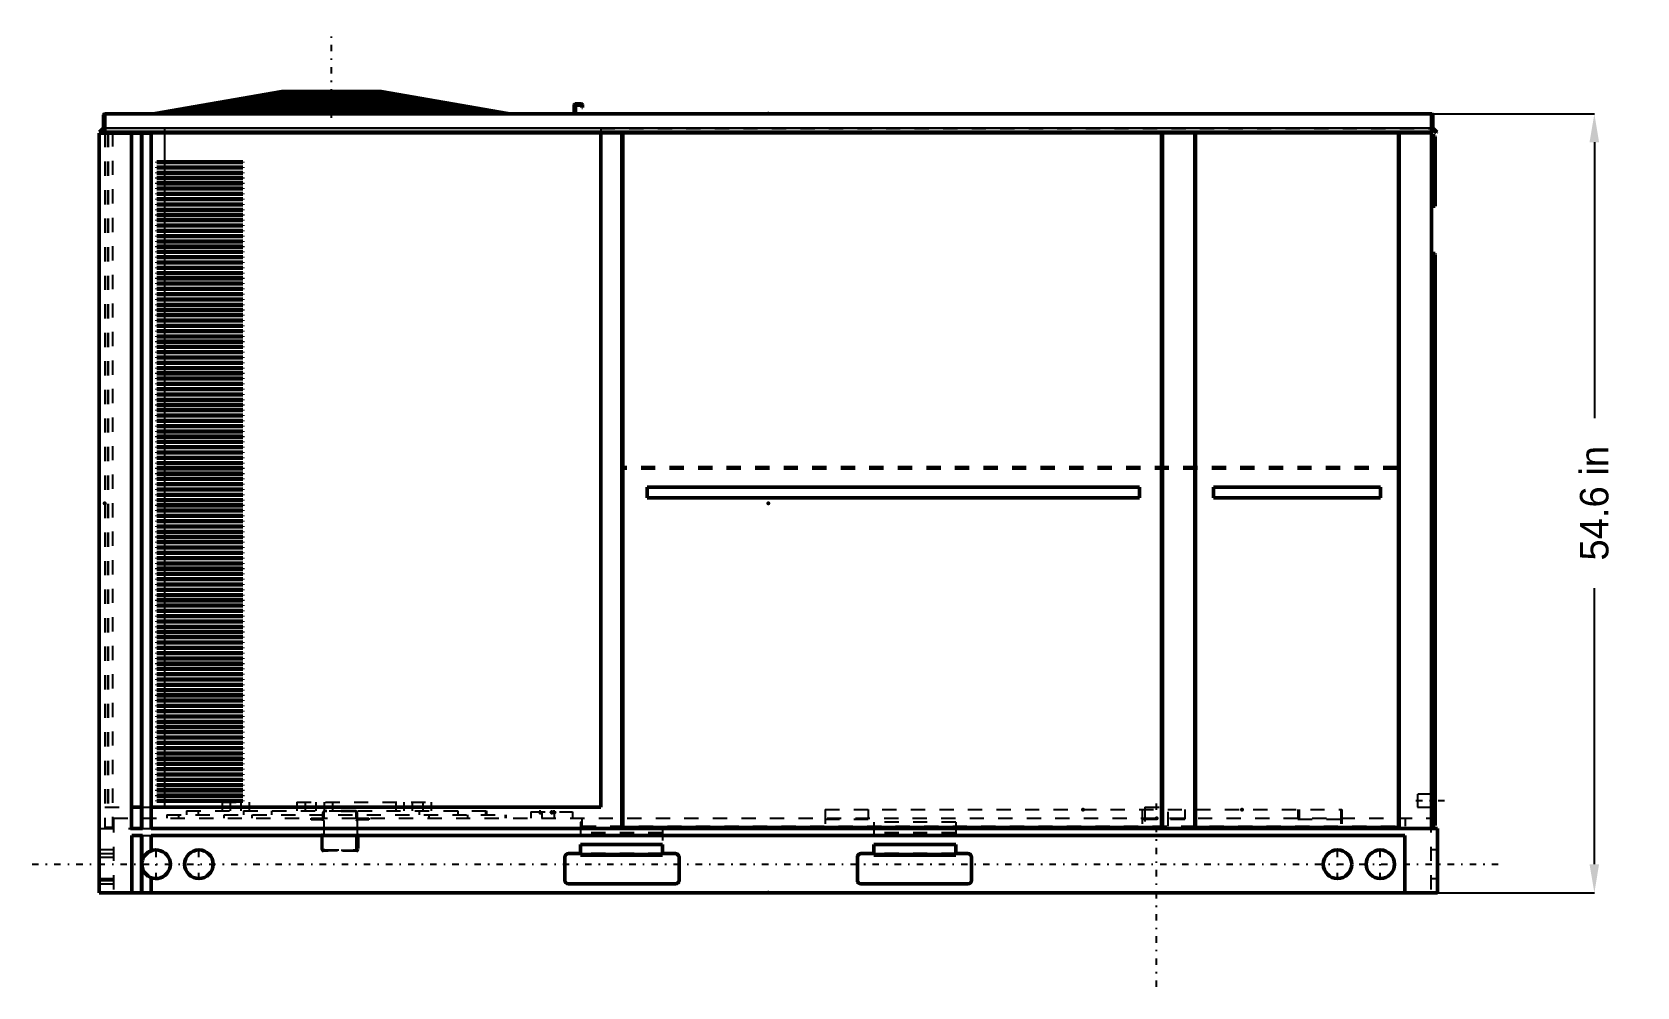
# Model space of a CAD drawing. Header units: inches. Extents: x -52 to 61, y -7 to 60.
import ezdxf

# ---------------------------------------------------------------- set-up
doc = ezdxf.new("R2010")
doc.units = ezdxf.units.IN
doc.header["$MEASUREMENT"] = 0
doc.linetypes.add('Center', pattern=[1.5, 0.45, -0.5, 0.05, -0.5])
doc.linetypes.add('Dashed', pattern=[2, 1, -1])
for name, color, linetype, lineweight in [('2d ConnectionPoints', 7, 'Continuous', 50), ('AM_0', 7, 'Continuous', 50), ('AM_4', 3, 'Continuous', 25), ('AM_5', 3, 'Continuous', 25), ('AM_7', 7, 'Center', 25), ('AM_9', 6, 'Dashed', 25)]:
    doc.layers.add(name, color=color, linetype=linetype, lineweight=lineweight)
doc.dimstyles.get("Standard").update_dxf_attribs({"dimtxt": 0.18, "dimasz": 0.18, "dimexe": 0.18, "dimexo": 0.0625, "dimgap": 0.09, "dimtad": 0, "dimtih": 1, "dimtoh": 1, "dimdec": 4, "dimzin": 0, "dimdsep": 46, "dimtxsty": 'Standard', "dimcen": 0.09, "dimadec": 0, "dimazin": 0, "dimtfac": 1, "dimtdec": 4, "dimtofl": 0, "dimtmove": 0, "dimatfit": 3, "dimfxl": 1, "dimtolj": 1, "dimtzin": 0, "dimarcsym": 0})

msp = doc.modelspace()

# ---------------------------------------------------------------- blocks, each defined once
blk = doc.blocks.new('*D1')
at = {"layer": 'AM_5', "color": 0, "lineweight": -2}
for p, q in [((0, 54.6), (57.9, 54.6)), ((57.9, 52.6), (57.9, 33.26)), ((57.9, 2), (57.9, 21.34)), ((0, 0), (57.9, 0))]:
    blk.add_line(p, q, dxfattribs=at)
at = {"layer": 'AM_5', "color": 0}
for points in [[(58.23, 52.6), (57.56, 52.6), (57.9, 54.6)], [(57.56, 2), (58.23, 2), (57.9, 0)]]:
    blk.add_solid(points, dxfattribs=at)
at = {"layer": 'Defpoints', "color": 0}
for p in [(0, 54.6), (57.9, 54.6), (0, 0)]:
    blk.add_point(p, dxfattribs=at)
at = {"layer": 'AM_5', "color": 0, "insert": (57.9, 27.3), "char_height": 2, "attachment_point": 5, "rotation": 90}
blk.add_mtext('\\A1;54.6 in', dxfattribs=at)

# ---------------------------------------------------------------- dimensions: what is measured, and where the dimension line sits
at = {"layer": 'AM_5'}
dim = msp.add_linear_dim(base=(57.898, 54.6), p1=(0, 0), p2=(0, 54.6), angle=90, text='54.6 in', dimstyle='Standard', override={"dimtxt": 2, "dimasz": 2, "dimexe": 0, "dimexo": 0, "dimgap": 0.6}, dxfattribs=at)
dim.commit()
dim.dimension.update_dxf_attribs({"geometry": '*D1', "text_midpoint": (57.898, 27.3), "dimtype": 160, "text_rotation": 90})

# ---------------------------------------------------------------- linework, layer by layer
at = {"layer": '2d ConnectionPoints'}
for p in [(0, 54.6), (0, 54.6), (46.5285, 31.835), (-46.497, 27.3), (0, 27.3), (0, 27.3), (46.497, 27.3), (46.5285, 24.759), (22.0605, 5.829), (33.202, 5.829), (46.4945, 6.457), (27.217, 5.226), (0, 0)]:
    msp.add_point(p, dxfattribs=at)
at = {"layer": 'AM_0'}
for p, q in [((-42.96313, 54.61678), (-34.08664, 56.158)), ((-33.23555, 56.158), (-39.73359, 54.61678)), ((-39.547, 55.15415), (-39.667, 55.13274)), ((-39.667, 55.13274), (-39.667, 55.05478)), ((-39.667, 55.13274), (-37.5739, 55.13274)), ((-39.547, 55.15415), (-37.48451, 55.15415)), ((-39.51227, 54.61678), (-33.01423, 56.158)), ((-38.989, 55.25371), (-39.109, 55.2323)), ((-39.109, 55.2323), (-39.109, 55.15415)), ((-39.109, 55.2323), (-37.15381, 55.2323)), ((-38.989, 55.25371), (-37.06169, 55.25371)), ((-38.431, 55.35326), (-38.551, 55.33185)), ((-38.551, 55.33185), (-38.551, 55.25371)), ((-38.551, 55.33185), (-36.72566, 55.33185)), ((-38.431, 55.35326), (-36.63366, 55.35326)), ((-37.874, 55.45264), (-37.994, 55.43123)), ((-37.994, 55.43123), (-37.994, 55.35326)), ((-37.994, 55.43123), (-36.30196, 55.43123)), ((-37.874, 55.45264), (-36.2154, 55.45264)), ((-37.316, 55.5522), (-37.436, 55.53079)), ((-37.436, 55.53079), (-37.436, 55.45264)), ((-37.436, 55.53079), (-35.895, 55.53079)), ((-37.316, 55.5522), (-35.80603, 55.5522)), ((-36.8172, 55.15415), (-36.90206, 55.13274)), ((-36.90206, 55.13274), (-28.41488, 55.13274)), ((-36.90206, 55.13274), (-36.90206, 55.05478)), ((-36.758, 55.65175), (-36.878, 55.63034)), ((-36.878, 55.63034), (-36.878, 55.5522)), ((-36.878, 55.63034), (-35.47398, 55.63034)), ((-36.8172, 55.15415), (-28.44594, 55.15415)), ((-36.758, 55.65175), (-35.38173, 55.65175)), ((-36.42257, 55.25371), (-36.50743, 55.2323)), ((-36.50743, 55.2323), (-28.55932, 55.2323)), ((-36.50743, 55.2323), (-36.50743, 55.15415)), ((-36.42257, 55.25371), (-28.59038, 55.25371)), ((-36.2, 55.75131), (-36.321, 55.72972)), ((-36.321, 55.72972), (-36.321, 55.65175)), ((-36.321, 55.72972), (-35.04605, 55.72972)), ((-36.2, 55.75131), (-34.95319, 55.75131)), ((-36.02793, 55.35326), (-36.1128, 55.33185)), ((-36.1128, 55.33185), (-28.70377, 55.33185)), ((-36.1128, 55.33185), (-36.1128, 55.25371)), ((-36.02793, 55.35326), (-28.73483, 55.35326)), ((-35.643, 55.85068), (-35.763, 55.82927)), ((-35.763, 55.82927), (-35.763, 55.75131)), ((-35.763, 55.82927), (-34.63043, 55.82927)), ((-35.63398, 55.45264), (-35.71886, 55.43123)), ((-35.71886, 55.43123), (-28.84796, 55.43123)), ((-35.71886, 55.43123), (-35.71886, 55.35326)), ((-35.643, 55.85068), (-34.54345, 55.85068)), ((-35.63398, 55.45264), (-28.87902, 55.45264)), ((-35.23932, 55.5522), (-35.32419, 55.53079)), ((-35.32419, 55.53079), (-28.99242, 55.53079)), ((-35.32419, 55.53079), (-35.32419, 55.45264)), ((-35.23932, 55.5522), (-29.02348, 55.5522)), ((-35.096, 55.94827), (-35.216, 55.92686)), ((-35.216, 55.92686), (-35.216, 55.85068)), ((-35.216, 55.92686), (-34.22608, 55.92686)), ((-35.096, 55.94827), (-34.13353, 55.94827)), ((-34.84464, 55.65175), (-34.92952, 55.63034)), ((-34.92952, 55.63034), (-29.13688, 55.63034)), ((-34.92952, 55.63034), (-34.92952, 55.5522)), ((-34.84464, 55.65175), (-29.16795, 55.65175)), ((-34.527, 56.04979), (-34.647, 56.02838)), ((-34.647, 56.02838), (-34.647, 55.94827)), ((-34.647, 56.02838), (-33.78765, 56.02838)), ((-34.44993, 55.75131), (-34.53552, 55.72972)), ((-34.53552, 55.72972), (-29.28109, 55.72972)), ((-34.53552, 55.72972), (-34.53552, 55.65175)), ((-34.527, 56.04979), (-33.69532, 56.04979)), ((-34.44993, 55.75131), (-29.31242, 55.75131)), ((-34.082, 56.12919), (-34.193, 56.10938)), ((-34.193, 56.10938), (-34.193, 56.04979)), ((-34.193, 56.10938), (-33.44684, 56.10938)), ((-34.0559, 55.85068), (-34.14079, 55.82927)), ((-34.14079, 55.82927), (-29.42557, 55.82927)), ((-34.14079, 55.82927), (-34.14079, 55.75131)), ((-27.12936, 56.158), (-34.08664, 56.158)), ((-34.082, 56.12919), (-33.36792, 56.12919)), ((-34.0559, 55.85068), (-29.45664, 55.85068)), ((-33.9205, 56.158), (-33.9205, 56.12919)), ((-33.6689, 55.94827), (-33.75381, 55.92686)), ((-33.75381, 55.92686), (-29.56722, 55.92686)), ((-33.75381, 55.92686), (-33.75381, 55.85068)), ((-33.6689, 55.94827), (-29.59829, 55.94827)), ((-33.26628, 56.04979), (-33.3512, 56.02838)), ((-33.3512, 56.02838), (-29.71458, 56.02838)), ((-33.3512, 56.02838), (-33.3512, 55.94827)), ((-33.26628, 56.04979), (-29.74566, 56.04979)), ((-32.95133, 56.12919), (-33.0299, 56.10938)), ((-33.0299, 56.10938), (-29.83219, 56.10938)), ((-33.0299, 56.10938), (-33.0299, 56.04979)), ((-32.95133, 56.12919), (-29.86094, 56.12919)), ((-32.83701, 56.158), (-32.83701, 56.12919)), ((-29.90279, 56.158), (-29.90279, 56.12919)), ((-29.83219, 56.10938), (-29.86094, 56.12919)), ((-29.83792, 56.158), (-27.45947, 54.61678)), ((-29.83219, 56.10938), (-29.83219, 56.04979)), ((-29.71458, 56.02838), (-29.74566, 56.04979)), ((-29.71458, 56.02838), (-29.71458, 55.94827)), ((-29.56722, 55.92686), (-29.59829, 55.94827)), ((-29.56722, 55.92686), (-29.56722, 55.85068)), ((-27.15714, 54.61678), (-29.53559, 56.158)), ((-29.48822, 56.12919), (-27.29629, 56.12919)), ((-29.45765, 56.10938), (-27.18896, 56.10938)), ((-29.42557, 55.82927), (-29.45664, 55.85068)), ((-29.42557, 55.82927), (-29.42557, 55.75131)), ((-29.35401, 56.04979), (-26.86606, 56.04979)), ((-29.33263, 56.02838), (-26.75006, 56.02838)), ((-29.28109, 55.72972), (-29.31242, 55.75131)), ((-29.28109, 55.72972), (-29.28109, 55.65175)), ((-29.20897, 55.94827), (-26.31607, 55.94827)), ((-29.17592, 55.92686), (-26.20009, 55.92686)), ((-29.13688, 55.63034), (-29.16795, 55.65175)), ((-29.13688, 55.63034), (-29.13688, 55.5522)), ((-29.05832, 55.85068), (-25.78742, 55.85068)), ((-29.02527, 55.82927), (-25.67145, 55.82927)), ((-28.99242, 55.53079), (-29.02348, 55.5522)), ((-28.99242, 55.53079), (-28.99242, 55.45264)), ((-28.90491, 55.75131), (-25.24916, 55.75131)), ((-28.84796, 55.43123), (-28.87902, 55.45264)), ((-28.87158, 55.72972), (-25.13224, 55.72972)), ((-28.84796, 55.43123), (-28.84796, 55.35326)), ((-28.75122, 55.65175), (-24.70999, 55.65175)), ((-28.70377, 55.33185), (-28.73483, 55.35326)), ((-28.71817, 55.63034), (-24.59404, 55.63034)), ((-28.70377, 55.33185), (-28.70377, 55.25371)), ((-28.59753, 55.5522), (-24.17084, 55.5522)), ((-28.55932, 55.2323), (-28.59038, 55.25371)), ((-28.56448, 55.53079), (-24.0549, 55.53079)), ((-28.55932, 55.2323), (-28.55932, 55.15415)), ((-28.41488, 55.13274), (-28.44594, 55.15415)), ((-28.44385, 55.45264), (-23.63172, 55.45264)), ((-28.41488, 55.13274), (-28.41488, 55.05478)), ((-28.4108, 55.43123), (-23.51578, 55.43123)), ((-28.29044, 55.35326), (-23.09358, 55.35326)), ((-28.25738, 55.33185), (-22.97765, 55.33185)), ((-28.13675, 55.25371), (-22.55449, 55.25371)), ((-28.1037, 55.2323), (-22.43856, 55.2323)), ((-27.98307, 55.15415), (-22.01542, 55.15415)), ((-27.95002, 55.13274), (-21.89949, 55.13274)), ((-27.45245, 56.158), (-27.45245, 56.12919)), ((-27.18896, 56.10938), (-27.29629, 56.12919)), ((-27.21037, 56.158), (-18.33388, 54.61678)), ((-27.18896, 56.10938), (-27.18896, 56.04979)), ((-18.25287, 54.61678), (-27.12936, 56.158)), ((-26.75006, 56.02838), (-26.86606, 56.04979)), ((-26.75006, 56.02838), (-26.75006, 55.94827)), ((-26.20009, 55.92686), (-26.31607, 55.94827)), ((-26.20009, 55.92686), (-26.20009, 55.85068)), ((-25.67145, 55.82927), (-25.78742, 55.85068)), ((-25.67145, 55.82927), (-25.67145, 55.75131)), ((-25.13224, 55.72972), (-25.24916, 55.75131)), ((-25.13224, 55.72972), (-25.13224, 55.65175)), ((-24.59404, 55.63034), (-24.70999, 55.65175)), ((-24.59404, 55.63034), (-24.59404, 55.5522)), ((-24.0549, 55.53079), (-24.17084, 55.5522)), ((-24.0549, 55.53079), (-24.0549, 55.45264)), ((-23.51578, 55.43123), (-23.63172, 55.45264)), ((-23.51578, 55.43123), (-23.51578, 55.35326)), ((-22.97765, 55.33185), (-23.09358, 55.35326)), ((-22.97765, 55.33185), (-22.97765, 55.25371)), ((-22.43856, 55.2323), (-22.55449, 55.25371)), ((-22.43856, 55.2323), (-22.43856, 55.15415)), ((-21.89949, 55.13274), (-22.01542, 55.15415)), ((-21.89949, 55.13274), (-21.89949, 55.05478)), ((-13.61, 54.6), (-13.61, 55.21)), ((-13.52, 55.3), (-13.1, 55.3)), ((-13.51, 55.16), (-13.51, 54.6)), ((-13.11, 55.21), (-13.46, 55.21)), ((-13.11, 55.25), (-13.11, 55.21)), ((-13.06, 55.05), (-13.06, 55.2)), ((-13.01, 55.21), (-13.01, 55.05)), ((-46.5885, 53.58708), (-46.5885, 54.52)), ((-46.5085, 54.6), (46.5085, 54.6)), ((-46.496, 54.6), (-46.496, 53.27147)), ((-42.96313, 54.61678), (-42.96313, 54.6)), ((-42.336, 54.65656), (-42.456, 54.63515)), ((-42.456, 54.63515), (-42.456, 54.6)), ((-42.456, 54.63515), (-39.67076, 54.63515)), ((-42.336, 54.65656), (-39.58153, 54.65656)), ((-41.789, 54.75415), (-41.909, 54.73274)), ((-41.909, 54.73274), (-41.909, 54.65656)), ((-41.909, 54.73274), (-39.26188, 54.73274)), ((-41.789, 54.75415), (-39.17146, 54.75415)), ((-41.219, 54.85585), (-41.339, 54.83444)), ((-41.339, 54.83444), (-41.339, 54.75415)), ((-41.339, 54.83444), (-38.82756, 54.83444)), ((-41.219, 54.85585), (-38.74252, 54.85585)), ((-40.662, 54.95522), (-40.782, 54.93381)), ((-40.782, 54.93381), (-40.782, 54.85585)), ((-40.782, 54.93381), (-38.40082, 54.93381)), ((-40.662, 54.95522), (-38.30894, 54.95522)), ((-40.104, 55.05478), (-40.224, 55.03337)), ((-40.224, 55.03337), (-40.224, 54.95522)), ((-40.224, 55.03337), (-37.98413, 55.03337)), ((-40.104, 55.05478), (-37.89641, 55.05478)), ((-39.73359, 54.61678), (-39.51227, 54.61678)), ((-39.73359, 54.61678), (-39.73359, 54.6)), ((-39.51227, 54.61678), (-39.51227, 54.6)), ((-38.78955, 54.65656), (-38.87441, 54.63515)), ((-38.87441, 54.63515), (-38.87441, 54.6)), ((-38.87441, 54.63515), (-27.69295, 54.63515)), ((-38.78955, 54.65656), (-27.72401, 54.65656)), ((-38.40272, 54.75415), (-38.48759, 54.73274)), ((-38.48759, 54.73274), (-38.48759, 54.65656)), ((-38.48759, 54.73274), (-27.83453, 54.73274)), ((-38.40272, 54.75415), (-27.8656, 54.75415)), ((-37.99963, 54.85585), (-38.08449, 54.83444)), ((-38.08449, 54.83444), (-38.08449, 54.75415)), ((-38.08449, 54.83444), (-27.98208, 54.83444)), ((-37.99963, 54.85585), (-28.01314, 54.85585)), ((-37.60573, 54.95522), (-37.69059, 54.93381)), ((-37.69059, 54.93381), (-37.69059, 54.85585)), ((-37.69059, 54.93381), (-28.12625, 54.93381)), ((-37.60573, 54.95522), (-28.15732, 54.95522)), ((-37.21111, 55.05478), (-37.29598, 55.03337)), ((-37.29598, 55.03337), (-37.29598, 54.95522)), ((-37.29598, 55.03337), (-28.27069, 55.03337)), ((-37.21111, 55.05478), (-28.30176, 55.05478)), ((-28.27069, 55.03337), (-28.30176, 55.05478)), ((-28.27069, 55.03337), (-28.27069, 54.95522)), ((-28.12625, 54.93381), (-28.15732, 54.95522)), ((-28.12625, 54.93381), (-28.12625, 54.85585)), ((-27.98208, 54.83444), (-28.01314, 54.85585)), ((-27.98208, 54.83444), (-27.98208, 54.75415)), ((-27.83453, 54.73274), (-27.8656, 54.75415)), ((-27.83453, 54.73274), (-27.83453, 54.65656)), ((-27.82966, 55.05478), (-21.47732, 55.05478)), ((-27.79661, 55.03337), (-21.36139, 55.03337)), ((-27.69295, 54.63515), (-27.72401, 54.65656)), ((-27.69295, 54.63515), (-27.69295, 54.6)), ((-27.67597, 54.95522), (-20.93826, 54.95522)), ((-27.64292, 54.93381), (-20.82234, 54.93381)), ((-27.52257, 54.85585), (-20.40018, 54.85585)), ((-27.48952, 54.83444), (-20.28426, 54.83444)), ((-27.45947, 54.61678), (-27.45947, 54.6)), ((-27.45947, 54.61678), (-27.15714, 54.61678)), ((-27.36558, 54.75415), (-19.84955, 54.75415)), ((-27.33253, 54.73274), (-19.73362, 54.73274)), ((-27.21493, 54.65656), (-19.32114, 54.65656)), ((-27.18188, 54.63515), (-19.20521, 54.63515)), ((-27.15714, 54.61678), (-27.15714, 54.6)), ((-21.36139, 55.03337), (-21.47732, 55.05478)), ((-21.36139, 55.03337), (-21.36139, 54.95522)), ((-20.82234, 54.93381), (-20.93826, 54.95522)), ((-20.82234, 54.93381), (-20.82234, 54.85585)), ((-20.28426, 54.83444), (-20.40018, 54.85585)), ((-20.28426, 54.83444), (-20.28426, 54.75415)), ((-19.73362, 54.73274), (-19.84955, 54.75415)), ((-19.73362, 54.73274), (-19.73362, 54.65656)), ((-19.20521, 54.63515), (-19.32114, 54.65656)), ((-19.20521, 54.63515), (-19.20521, 54.6)), ((-18.33388, 54.61678), (-18.25287, 54.61678)), ((-18.33388, 54.61678), (-18.33388, 54.6)), ((-18.25287, 54.61678), (-18.25287, 54.6)), ((-13.01, 55.05), (-13.06, 55.05)), ((46.4945, 54.59838), (-12.0453, 54.6)), ((-11.74, 54.6), (-11.74, 54.59838)), ((46.4945, 54.6), (46.4945, 54.59838)), ((46.496, 54.6), (46.496, 53.27147)), ((46.5885, 54.52), (46.5885, 53.58708)), ((-46.898, 53.25), (-46.898, 0)), ((-46.898, 53.25), (-43.246, 53.25)), ((-46.8575, 53.304), (-46.59846, 53.56304)), ((-46.82497, 53.27147), (-46.8575, 53.304)), ((-46.52345, 53.573), (-46.82497, 53.27147)), ((-46.496, 53.573), (-46.52345, 53.573)), ((46.496, 53.304), (-46.496, 53.304)), ((46.496, 53.27147), (-46.496, 53.27147)), ((-46.4945, 53.27147), (-46.4945, 53.25)), ((-44.613, 53.25), (-44.613, 4.492)), ((-43.927, 53.25), (-43.927, 4.492)), ((-43.246, 53.25), (-43.246, 4.492)), ((-11.74, 53.27147), (-11.74, 6)), ((-10.251, 4.492), (-10.251, 53.27147)), ((-10.191, 53.27147), (-10.191, 4.562)), ((27.574, 4.562), (27.574, 53.27147)), ((27.634, 53.27147), (27.634, 4.492)), ((29.897, 4.492), (29.897, 53.27147)), ((29.957, 53.27147), (29.957, 4.562)), ((44.166, 4.562), (44.166, 53.27147)), ((44.226, 53.27147), (44.226, 4.492)), ((46.4945, 53.27147), (46.4945, 4.492)), ((46.4945, 52.9855), (46.7445, 52.9855)), ((46.52345, 53.573), (46.496, 53.573)), ((46.82497, 53.27147), (46.52345, 53.573)), ((46.5285, 52.987), (46.5285, 52.9855)), ((46.5615, 53.054), (46.7445, 53.054)), ((46.7445, 53.02), (46.5615, 53.02)), ((46.59846, 53.56304), (46.8575, 53.304)), ((46.7445, 53.054), (46.7445, 53.02)), ((46.7445, 52.9855), (46.7445, 48.1945)), ((46.8575, 53.304), (46.82497, 53.27147)), ((-36.815, 51.232), (-42.849, 51.232)), ((-42.849, 51.232), (-42.849, 51.181)), ((-42.849, 51.181), (-36.815, 51.181)), ((-36.815, 50.862), (-42.849, 50.862)), ((-42.849, 50.862), (-42.849, 50.811)), ((-42.849, 50.811), (-36.815, 50.811)), ((-36.815, 51.181), (-36.815, 51.232)), ((-36.815, 50.811), (-36.815, 50.862)), ((-36.815, 50.492), (-42.849, 50.492)), ((-42.849, 50.492), (-42.849, 50.441)), ((-42.849, 50.441), (-36.815, 50.441)), ((-36.815, 50.122), (-42.849, 50.122)), ((-42.849, 50.122), (-42.849, 50.071)), ((-42.849, 50.071), (-36.815, 50.071)), ((-36.815, 49.752), (-42.849, 49.752)), ((-42.849, 49.752), (-42.849, 49.701)), ((-42.849, 49.701), (-36.815, 49.701)), ((-36.815, 50.441), (-36.815, 50.492)), ((-36.815, 50.071), (-36.815, 50.122)), ((-36.815, 49.701), (-36.815, 49.752)), ((-36.815, 49.382), (-42.849, 49.382)), ((-42.849, 49.382), (-42.849, 49.331)), ((-42.849, 49.331), (-36.815, 49.331)), ((-36.815, 49.012), (-42.849, 49.012)), ((-42.849, 49.012), (-42.849, 48.961)), ((-42.849, 48.961), (-36.815, 48.961)), ((-36.815, 48.642), (-42.849, 48.642)), ((-42.849, 48.642), (-42.849, 48.591)), ((-42.849, 48.591), (-36.815, 48.591)), ((-36.815, 49.331), (-36.815, 49.382)), ((-36.815, 48.961), (-36.815, 49.012)), ((-36.815, 48.591), (-36.815, 48.642)), ((-36.815, 48.272), (-42.849, 48.272)), ((-42.849, 48.272), (-42.849, 48.221)), ((-42.849, 48.221), (-36.815, 48.221)), ((-36.815, 47.902), (-42.849, 47.902)), ((-42.849, 47.902), (-42.849, 47.851)), ((-42.849, 47.851), (-36.815, 47.851)), ((-36.815, 47.532), (-42.849, 47.532)), ((-42.849, 47.532), (-42.849, 47.481)), ((-42.849, 47.481), (-36.815, 47.481)), ((-36.815, 48.221), (-36.815, 48.272)), ((-36.815, 47.851), (-36.815, 47.902)), ((-36.815, 47.481), (-36.815, 47.532)), ((46.4945, 48.1945), (46.7445, 48.1945)), ((46.5615, 48.161), (46.7445, 48.161)), ((46.7445, 48.127), (46.5615, 48.127)), ((46.7445, 48.161), (46.7445, 48.127)), ((-36.815, 47.162), (-42.849, 47.162)), ((-42.849, 47.162), (-42.849, 47.111)), ((-42.849, 47.111), (-36.815, 47.111)), ((-36.815, 46.792), (-42.849, 46.792)), ((-42.849, 46.792), (-42.849, 46.741)), ((-42.849, 46.741), (-36.815, 46.741)), ((-36.815, 46.422), (-42.849, 46.422)), ((-42.849, 46.422), (-42.849, 46.371)), ((-42.849, 46.371), (-36.815, 46.371)), ((-36.815, 47.111), (-36.815, 47.162)), ((-36.815, 46.741), (-36.815, 46.792)), ((-36.815, 46.371), (-36.815, 46.422)), ((-36.815, 46.052), (-42.849, 46.052)), ((-42.849, 46.052), (-42.849, 46.001)), ((-42.849, 46.001), (-36.815, 46.001)), ((-36.815, 45.682), (-42.849, 45.682)), ((-42.849, 45.682), (-42.849, 45.631)), ((-42.849, 45.631), (-36.815, 45.631)), ((-36.815, 45.312), (-42.849, 45.312)), ((-42.849, 45.312), (-42.849, 45.261)), ((-42.849, 45.261), (-36.815, 45.261)), ((-36.815, 46.001), (-36.815, 46.052)), ((-36.815, 45.631), (-36.815, 45.682)), ((-36.815, 45.261), (-36.815, 45.312)), ((-36.815, 44.942), (-42.849, 44.942)), ((-42.849, 44.942), (-42.849, 44.891)), ((-42.849, 44.891), (-36.815, 44.891)), ((-36.815, 44.572), (-42.849, 44.572)), ((-42.849, 44.572), (-42.849, 44.521)), ((-42.849, 44.521), (-36.815, 44.521)), ((-36.815, 44.202), (-42.849, 44.202)), ((-42.849, 44.202), (-42.849, 44.151)), ((-42.849, 44.151), (-36.815, 44.151)), ((-36.815, 44.891), (-36.815, 44.942)), ((-36.815, 44.521), (-36.815, 44.572)), ((-36.815, 44.151), (-36.815, 44.202)), ((46.4945, 44.747), (46.7445, 44.747)), ((46.5615, 44.815), (46.7445, 44.815)), ((46.7445, 44.781), (46.5615, 44.781)), ((46.7445, 44.815), (46.7445, 44.781)), ((46.7445, 44.747), (46.7445, 4.791)), ((-36.815, 43.832), (-42.849, 43.832)), ((-42.849, 43.832), (-42.849, 43.781)), ((-42.849, 43.781), (-36.815, 43.781)), ((-36.815, 43.462), (-42.849, 43.462)), ((-42.849, 43.462), (-42.849, 43.411)), ((-42.849, 43.411), (-36.815, 43.411)), ((-36.815, 43.092), (-42.849, 43.092)), ((-42.849, 43.092), (-42.849, 43.041)), ((-42.849, 43.041), (-36.815, 43.041)), ((-36.815, 43.781), (-36.815, 43.832)), ((-36.815, 43.411), (-36.815, 43.462)), ((-36.815, 43.041), (-36.815, 43.092)), ((-36.815, 42.722), (-42.849, 42.722)), ((-42.849, 42.722), (-42.849, 42.671)), ((-42.849, 42.671), (-36.815, 42.671)), ((-36.815, 42.352), (-42.849, 42.352)), ((-42.849, 42.352), (-42.849, 42.301)), ((-42.849, 42.301), (-36.815, 42.301)), ((-36.815, 41.982), (-42.849, 41.982)), ((-42.849, 41.982), (-42.849, 41.931)), ((-42.849, 41.931), (-36.815, 41.931)), ((-36.815, 42.671), (-36.815, 42.722)), ((-36.815, 42.301), (-36.815, 42.352)), ((-36.815, 41.931), (-36.815, 41.982)), ((-36.815, 41.612), (-42.849, 41.612)), ((-42.849, 41.612), (-42.849, 41.561)), ((-42.849, 41.561), (-36.815, 41.561)), ((-36.815, 41.242), (-42.849, 41.242)), ((-42.849, 41.242), (-42.849, 41.191)), ((-42.849, 41.191), (-36.815, 41.191)), ((-36.815, 40.872), (-42.849, 40.872)), ((-42.849, 40.872), (-42.849, 40.821)), ((-42.849, 40.821), (-36.815, 40.821)), ((-36.815, 40.502), (-42.849, 40.502)), ((-42.849, 40.502), (-42.849, 40.451)), ((-36.815, 41.561), (-36.815, 41.612)), ((-36.815, 41.191), (-36.815, 41.242)), ((-36.815, 40.821), (-36.815, 40.872)), ((-36.815, 40.451), (-36.815, 40.502)), ((-42.849, 40.451), (-36.815, 40.451)), ((-36.815, 40.132), (-42.849, 40.132)), ((-42.849, 40.132), (-42.849, 40.081)), ((-42.849, 40.081), (-36.815, 40.081)), ((-36.815, 39.762), (-42.849, 39.762)), ((-42.849, 39.762), (-42.849, 39.711)), ((-42.849, 39.711), (-36.815, 39.711)), ((-36.815, 39.392), (-42.849, 39.392)), ((-42.849, 39.392), (-42.849, 39.341)), ((-36.815, 40.081), (-36.815, 40.132)), ((-36.815, 39.711), (-36.815, 39.762)), ((-36.815, 39.341), (-36.815, 39.392)), ((-42.849, 39.341), (-36.815, 39.341)), ((-36.815, 39.022), (-42.849, 39.022)), ((-42.849, 39.022), (-42.849, 38.971)), ((-42.849, 38.971), (-36.815, 38.971)), ((-36.815, 38.652), (-42.849, 38.652)), ((-42.849, 38.652), (-42.849, 38.601)), ((-42.849, 38.601), (-36.815, 38.601)), ((-36.815, 38.282), (-42.849, 38.282)), ((-42.849, 38.282), (-42.849, 38.231)), ((-36.815, 38.971), (-36.815, 39.022)), ((-36.815, 38.601), (-36.815, 38.652)), ((-36.815, 38.231), (-36.815, 38.282)), ((-42.849, 38.231), (-36.815, 38.231)), ((-36.815, 37.912), (-42.849, 37.912)), ((-42.849, 37.912), (-42.849, 37.861)), ((-42.849, 37.861), (-36.815, 37.861)), ((-36.815, 37.542), (-42.849, 37.542)), ((-42.849, 37.542), (-42.849, 37.491)), ((-42.849, 37.491), (-36.815, 37.491)), ((-36.815, 37.172), (-42.849, 37.172)), ((-42.849, 37.172), (-42.849, 37.121)), ((-42.849, 37.121), (-36.815, 37.121)), ((-36.815, 37.861), (-36.815, 37.912)), ((-36.815, 37.491), (-36.815, 37.542)), ((-36.815, 37.121), (-36.815, 37.172)), ((-36.815, 36.802), (-42.849, 36.802)), ((-42.849, 36.802), (-42.849, 36.751)), ((-42.849, 36.751), (-36.815, 36.751)), ((-36.815, 36.432), (-42.849, 36.432)), ((-42.849, 36.432), (-42.849, 36.381)), ((-42.849, 36.381), (-36.815, 36.381)), ((-36.815, 36.062), (-42.849, 36.062)), ((-42.849, 36.062), (-42.849, 36.011)), ((-42.849, 36.011), (-36.815, 36.011)), ((-36.815, 36.751), (-36.815, 36.802)), ((-36.815, 36.381), (-36.815, 36.432)), ((-36.815, 36.011), (-36.815, 36.062)), ((-36.815, 35.692), (-42.849, 35.692)), ((-42.849, 35.692), (-42.849, 35.641)), ((-42.849, 35.641), (-36.815, 35.641)), ((-36.815, 35.322), (-42.849, 35.322)), ((-42.849, 35.322), (-42.849, 35.271)), ((-42.849, 35.271), (-36.815, 35.271)), ((-36.815, 34.952), (-42.849, 34.952)), ((-42.849, 34.952), (-42.849, 34.901)), ((-42.849, 34.901), (-36.815, 34.901)), ((-36.815, 35.641), (-36.815, 35.692)), ((-36.815, 35.271), (-36.815, 35.322)), ((-36.815, 34.901), (-36.815, 34.952)), ((-36.815, 34.582), (-42.849, 34.582)), ((-42.849, 34.582), (-42.849, 34.531)), ((-42.849, 34.531), (-36.815, 34.531)), ((-36.815, 34.212), (-42.849, 34.212)), ((-42.849, 34.212), (-42.849, 34.161)), ((-42.849, 34.161), (-36.815, 34.161)), ((-36.815, 33.842), (-42.849, 33.842)), ((-42.849, 33.842), (-42.849, 33.791)), ((-42.849, 33.791), (-36.815, 33.791)), ((-36.815, 34.531), (-36.815, 34.582)), ((-36.815, 34.161), (-36.815, 34.212)), ((-36.815, 33.791), (-36.815, 33.842)), ((46.4945, 34.383), (46.7445, 34.383)), ((46.5615, 34.349), (46.7445, 34.349)), ((46.7445, 34.315), (46.5615, 34.315)), ((-36.815, 33.472), (-42.849, 33.472)), ((-42.849, 33.472), (-42.849, 33.421)), ((-42.849, 33.421), (-36.815, 33.421)), ((-36.815, 33.102), (-42.849, 33.102)), ((-42.849, 33.102), (-42.849, 33.051)), ((-42.849, 33.051), (-36.815, 33.051)), ((-36.815, 32.732), (-42.849, 32.732)), ((-42.849, 32.732), (-42.849, 32.681)), ((-42.849, 32.681), (-36.815, 32.681)), ((-36.815, 33.421), (-36.815, 33.472)), ((-36.815, 33.051), (-36.815, 33.102)), ((-36.815, 32.681), (-36.815, 32.732)), ((-36.815, 32.362), (-42.849, 32.362)), ((-42.849, 32.362), (-42.849, 32.311)), ((-42.849, 32.311), (-36.815, 32.311)), ((-36.815, 31.992), (-42.849, 31.992)), ((-42.849, 31.992), (-42.849, 31.941)), ((-42.849, 31.941), (-36.815, 31.941)), ((-36.815, 31.622), (-42.849, 31.622)), ((-42.849, 31.622), (-42.849, 31.571)), ((-42.849, 31.571), (-36.815, 31.571)), ((-36.815, 32.311), (-36.815, 32.362)), ((-36.815, 31.941), (-36.815, 31.992)), ((-36.815, 31.571), (-36.815, 31.622)), ((-36.815, 31.252), (-42.849, 31.252)), ((-42.849, 31.252), (-42.849, 31.201)), ((-42.849, 31.201), (-36.815, 31.201)), ((-36.815, 30.882), (-42.849, 30.882)), ((-42.849, 30.882), (-42.849, 30.831)), ((-42.849, 30.831), (-36.815, 30.831)), ((-36.815, 30.512), (-42.849, 30.512)), ((-42.849, 30.512), (-42.849, 30.461)), ((-42.849, 30.461), (-36.815, 30.461)), ((-36.815, 31.201), (-36.815, 31.252)), ((-36.815, 30.831), (-36.815, 30.882)), ((-36.815, 30.461), (-36.815, 30.512)), ((-36.815, 30.142), (-42.849, 30.142)), ((-42.849, 30.142), (-42.849, 30.091)), ((-42.849, 30.091), (-36.815, 30.091)), ((-36.815, 29.772), (-42.849, 29.772)), ((-42.849, 29.772), (-42.849, 29.721)), ((-42.849, 29.721), (-36.815, 29.721)), ((-36.815, 29.402), (-42.849, 29.402)), ((-42.849, 29.402), (-42.849, 29.351)), ((-42.849, 29.351), (-36.815, 29.351)), ((-36.815, 30.091), (-36.815, 30.142)), ((-36.815, 29.721), (-36.815, 29.772)), ((-36.815, 29.351), (-36.815, 29.402)), ((-36.815, 29.032), (-42.849, 29.032)), ((-42.849, 29.032), (-42.849, 28.981)), ((-42.849, 28.981), (-36.815, 28.981)), ((-36.815, 28.662), (-42.849, 28.662)), ((-42.849, 28.662), (-42.849, 28.611)), ((-42.849, 28.611), (-36.815, 28.611)), ((-36.815, 28.292), (-42.849, 28.292)), ((-42.849, 28.292), (-42.849, 28.241)), ((-42.849, 28.241), (-36.815, 28.241)), ((-36.815, 28.981), (-36.815, 29.032)), ((-36.815, 28.611), (-36.815, 28.662)), ((-36.815, 28.241), (-36.815, 28.292)), ((-8.472, 27.675), (-8.472, 28.425)), ((-8.472, 28.425), (26.028, 28.425)), ((26.028, 28.425), (26.028, 27.675)), ((31.206, 27.675), (31.206, 28.425)), ((31.206, 28.425), (42.918, 28.425)), ((42.918, 28.425), (42.918, 27.675)), ((-36.815, 27.922), (-42.849, 27.922)), ((-42.849, 27.922), (-42.849, 27.871)), ((-42.849, 27.871), (-36.815, 27.871)), ((-36.815, 27.552), (-42.849, 27.552)), ((-42.849, 27.552), (-42.849, 27.501)), ((-42.849, 27.501), (-36.815, 27.501)), ((-36.815, 27.182), (-42.849, 27.182)), ((-42.849, 27.182), (-42.849, 27.131)), ((-42.849, 27.131), (-36.815, 27.131)), ((-36.815, 27.871), (-36.815, 27.922)), ((-36.815, 27.501), (-36.815, 27.552)), ((-36.815, 27.131), (-36.815, 27.182)), ((26.028, 27.675), (-8.472, 27.675)), ((42.918, 27.675), (31.206, 27.675)), ((-36.815, 26.812), (-42.849, 26.812)), ((-42.849, 26.812), (-42.849, 26.761)), ((-42.849, 26.761), (-36.815, 26.761)), ((-36.815, 26.442), (-42.849, 26.442)), ((-42.849, 26.442), (-42.849, 26.391)), ((-42.849, 26.391), (-36.815, 26.391)), ((-36.815, 26.072), (-42.849, 26.072)), ((-42.849, 26.072), (-42.849, 26.021)), ((-42.849, 26.021), (-36.815, 26.021)), ((-36.815, 26.761), (-36.815, 26.812)), ((-36.815, 26.391), (-36.815, 26.442)), ((-36.815, 26.021), (-36.815, 26.072)), ((-36.815, 25.702), (-42.849, 25.702)), ((-42.849, 25.702), (-42.849, 25.651)), ((-42.849, 25.651), (-36.815, 25.651)), ((-36.815, 25.332), (-42.849, 25.332)), ((-42.849, 25.332), (-42.849, 25.281)), ((-42.849, 25.281), (-36.815, 25.281)), ((-36.815, 24.962), (-42.849, 24.962)), ((-42.849, 24.962), (-42.849, 24.911)), ((-42.849, 24.911), (-36.815, 24.911)), ((-36.815, 25.651), (-36.815, 25.702)), ((-36.815, 25.281), (-36.815, 25.332)), ((-36.815, 24.911), (-36.815, 24.962)), ((-36.815, 24.592), (-42.849, 24.592)), ((-42.849, 24.592), (-42.849, 24.541)), ((-42.849, 24.541), (-36.815, 24.541)), ((-36.815, 24.222), (-42.849, 24.222)), ((-42.849, 24.222), (-42.849, 24.171)), ((-42.849, 24.171), (-36.815, 24.171)), ((-36.815, 23.852), (-42.849, 23.852)), ((-42.849, 23.852), (-42.849, 23.801)), ((-42.849, 23.801), (-36.815, 23.801)), ((-36.815, 24.541), (-36.815, 24.592)), ((-36.815, 24.171), (-36.815, 24.222)), ((-36.815, 23.801), (-36.815, 23.852)), ((46.49451, 24.335), (46.7445, 24.335)), ((46.5285, 24.34), (46.5285, 24.335)), ((46.5615, 24.407), (46.7445, 24.407)), ((46.7445, 24.373), (46.5615, 24.373)), ((-36.815, 23.482), (-42.849, 23.482)), ((-42.849, 23.482), (-42.849, 23.431)), ((-42.849, 23.431), (-36.815, 23.431)), ((-36.815, 23.112), (-42.849, 23.112)), ((-42.849, 23.112), (-42.849, 23.061)), ((-42.849, 23.061), (-36.815, 23.061)), ((-36.815, 22.742), (-42.849, 22.742)), ((-42.849, 22.742), (-42.849, 22.691)), ((-42.849, 22.691), (-36.815, 22.691)), ((-36.815, 23.431), (-36.815, 23.482)), ((-36.815, 23.061), (-36.815, 23.112)), ((-36.815, 22.691), (-36.815, 22.742)), ((-36.815, 22.372), (-42.849, 22.372)), ((-42.849, 22.372), (-42.849, 22.321)), ((-42.849, 22.321), (-36.815, 22.321)), ((-36.815, 22.002), (-42.849, 22.002)), ((-42.849, 22.002), (-42.849, 21.951)), ((-42.849, 21.951), (-36.815, 21.951)), ((-36.815, 21.632), (-42.849, 21.632)), ((-42.849, 21.632), (-42.849, 21.581)), ((-42.849, 21.581), (-36.815, 21.581)), ((-36.815, 22.321), (-36.815, 22.372)), ((-36.815, 21.951), (-36.815, 22.002)), ((-36.815, 21.581), (-36.815, 21.632)), ((-36.815, 21.262), (-42.849, 21.262)), ((-42.849, 21.262), (-42.849, 21.211)), ((-42.849, 21.211), (-36.815, 21.211)), ((-36.815, 20.892), (-42.849, 20.892)), ((-42.849, 20.892), (-42.849, 20.841)), ((-42.849, 20.841), (-36.815, 20.841)), ((-36.815, 20.522), (-42.849, 20.522)), ((-42.849, 20.522), (-42.849, 20.471)), ((-42.849, 20.471), (-36.815, 20.471)), ((-36.815, 21.211), (-36.815, 21.262)), ((-36.815, 20.841), (-36.815, 20.892)), ((-36.815, 20.471), (-36.815, 20.522)), ((-36.815, 20.152), (-42.849, 20.152)), ((-42.849, 20.152), (-42.849, 20.101)), ((-42.849, 20.101), (-36.815, 20.101)), ((-36.815, 19.782), (-42.849, 19.782)), ((-42.849, 19.782), (-42.849, 19.731)), ((-42.849, 19.731), (-36.815, 19.731)), ((-36.815, 19.412), (-42.849, 19.412)), ((-42.849, 19.412), (-42.849, 19.361)), ((-42.849, 19.361), (-36.815, 19.361)), ((-36.815, 20.101), (-36.815, 20.152)), ((-36.815, 19.731), (-36.815, 19.782)), ((-36.815, 19.361), (-36.815, 19.412)), ((-36.815, 19.042), (-42.849, 19.042)), ((-42.849, 19.042), (-42.849, 18.991)), ((-42.849, 18.991), (-36.815, 18.991)), ((-36.815, 18.672), (-42.849, 18.672)), ((-42.849, 18.672), (-42.849, 18.621)), ((-42.849, 18.621), (-36.815, 18.621)), ((-36.815, 18.302), (-42.849, 18.302)), ((-42.849, 18.302), (-42.849, 18.251)), ((-42.849, 18.251), (-36.815, 18.251)), ((-36.815, 18.991), (-36.815, 19.042)), ((-36.815, 18.621), (-36.815, 18.672)), ((-36.815, 18.251), (-36.815, 18.302)), ((-36.815, 17.932), (-42.849, 17.932)), ((-42.849, 17.932), (-42.849, 17.881)), ((-42.849, 17.881), (-36.815, 17.881)), ((-36.815, 17.562), (-42.849, 17.562)), ((-42.849, 17.562), (-42.849, 17.511)), ((-42.849, 17.511), (-36.815, 17.511)), ((-36.815, 17.192), (-42.849, 17.192)), ((-42.849, 17.192), (-42.849, 17.141)), ((-42.849, 17.141), (-36.815, 17.141)), ((-36.815, 17.881), (-36.815, 17.932)), ((-36.815, 17.511), (-36.815, 17.562)), ((-36.815, 17.141), (-36.815, 17.192)), ((-36.815, 16.822), (-42.849, 16.822)), ((-42.849, 16.822), (-42.849, 16.771)), ((-42.849, 16.771), (-36.815, 16.771)), ((-36.815, 16.452), (-42.849, 16.452)), ((-42.849, 16.452), (-42.849, 16.401)), ((-42.849, 16.401), (-36.815, 16.401)), ((-36.815, 16.082), (-42.849, 16.082)), ((-42.849, 16.082), (-42.849, 16.031)), ((-42.849, 16.031), (-36.815, 16.031)), ((-36.815, 16.771), (-36.815, 16.822)), ((-36.815, 16.401), (-36.815, 16.452)), ((-36.815, 16.031), (-36.815, 16.082)), ((-36.815, 15.712), (-42.849, 15.712)), ((-42.849, 15.712), (-42.849, 15.661)), ((-42.849, 15.661), (-36.815, 15.661)), ((-36.815, 15.342), (-42.849, 15.342)), ((-42.849, 15.342), (-42.849, 15.291)), ((-42.849, 15.291), (-36.815, 15.291)), ((-36.815, 14.972), (-42.849, 14.972)), ((-42.849, 14.972), (-42.849, 14.921)), ((-42.849, 14.921), (-36.815, 14.921)), ((-36.815, 15.661), (-36.815, 15.712)), ((-36.815, 15.291), (-36.815, 15.342)), ((-36.815, 14.921), (-36.815, 14.972)), ((-36.815, 14.602), (-42.849, 14.602)), ((-42.849, 14.602), (-42.849, 14.551)), ((-42.849, 14.551), (-36.815, 14.551)), ((-36.815, 14.232), (-42.849, 14.232)), ((-42.849, 14.232), (-42.849, 14.181)), ((-42.849, 14.181), (-36.815, 14.181)), ((-36.815, 13.862), (-42.849, 13.862)), ((-42.849, 13.862), (-42.849, 13.811)), ((-42.849, 13.811), (-36.815, 13.811)), ((-36.815, 14.551), (-36.815, 14.602)), ((-36.815, 14.181), (-36.815, 14.232)), ((-36.815, 13.811), (-36.815, 13.862)), ((-36.815, 13.492), (-42.849, 13.492)), ((-42.849, 13.492), (-42.849, 13.441)), ((-42.849, 13.441), (-36.815, 13.441)), ((-36.815, 13.122), (-42.849, 13.122)), ((-42.849, 13.122), (-42.849, 13.071)), ((-42.849, 13.071), (-36.815, 13.071)), ((-36.815, 12.752), (-42.849, 12.752)), ((-42.849, 12.752), (-42.849, 12.701)), ((-42.849, 12.701), (-36.815, 12.701)), ((-36.815, 12.382), (-42.849, 12.382)), ((-42.849, 12.382), (-42.849, 12.331)), ((-36.815, 13.441), (-36.815, 13.492)), ((-36.815, 13.071), (-36.815, 13.122)), ((-36.815, 12.701), (-36.815, 12.752)), ((-36.815, 12.331), (-36.815, 12.382)), ((-42.849, 12.331), (-36.815, 12.331)), ((-36.815, 12.012), (-42.849, 12.012)), ((-42.849, 12.012), (-42.849, 11.961)), ((-42.849, 11.961), (-36.815, 11.961)), ((-36.815, 11.642), (-42.849, 11.642)), ((-42.849, 11.642), (-42.849, 11.591)), ((-42.849, 11.591), (-36.815, 11.591)), ((-36.815, 11.272), (-42.849, 11.272)), ((-42.849, 11.272), (-42.849, 11.221)), ((-36.815, 11.961), (-36.815, 12.012)), ((-36.815, 11.591), (-36.815, 11.642)), ((-36.815, 11.221), (-36.815, 11.272)), ((-42.849, 11.221), (-36.815, 11.221)), ((-36.815, 10.902), (-42.849, 10.902)), ((-42.849, 10.902), (-42.849, 10.851)), ((-42.849, 10.851), (-36.815, 10.851)), ((-36.815, 10.532), (-42.849, 10.532)), ((-42.849, 10.532), (-42.849, 10.481)), ((-42.849, 10.481), (-36.815, 10.481)), ((-36.815, 10.162), (-42.849, 10.162)), ((-42.849, 10.162), (-42.849, 10.111)), ((-36.815, 10.851), (-36.815, 10.902)), ((-36.815, 10.481), (-36.815, 10.532)), ((-36.815, 10.111), (-36.815, 10.162)), ((-42.849, 10.111), (-36.815, 10.111)), ((-36.815, 9.792), (-42.849, 9.792)), ((-42.849, 9.792), (-42.849, 9.741)), ((-42.849, 9.741), (-36.815, 9.741)), ((-36.815, 9.422), (-42.849, 9.422)), ((-42.849, 9.422), (-42.849, 9.371)), ((-42.849, 9.371), (-36.815, 9.371)), ((-36.815, 9.052), (-42.849, 9.052)), ((-42.849, 9.052), (-42.849, 9.001)), ((-42.849, 9.001), (-36.815, 9.001)), ((-36.815, 9.741), (-36.815, 9.792)), ((-36.815, 9.371), (-36.815, 9.422)), ((-36.815, 9.001), (-36.815, 9.052)), ((46.4945, 9.474), (46.49451, 9.473)), ((46.4945, 9.467), (46.7445, 9.467)), ((46.49451, 9.291), (46.7445, 9.291)), ((46.5615, 9.441), (46.7445, 9.441)), ((46.7445, 9.407), (46.5615, 9.407)), ((46.5615, 9.357), (46.7445, 9.357)), ((46.7445, 9.323), (46.5615, 9.323)), ((-36.815, 8.682), (-42.849, 8.682)), ((-42.849, 8.682), (-42.849, 8.631)), ((-42.849, 8.631), (-36.815, 8.631)), ((-36.815, 8.312), (-42.849, 8.312)), ((-42.849, 8.312), (-42.849, 8.261)), ((-42.849, 8.261), (-36.815, 8.261)), ((-36.815, 7.942), (-42.849, 7.942)), ((-42.849, 7.942), (-42.849, 7.891)), ((-42.849, 7.891), (-36.815, 7.891)), ((-36.815, 8.631), (-36.815, 8.682)), ((-36.815, 8.261), (-36.815, 8.312)), ((-36.815, 7.891), (-36.815, 7.942)), ((-36.815, 7.572), (-42.849, 7.572)), ((-42.849, 7.572), (-42.849, 7.521)), ((-42.849, 7.521), (-36.815, 7.521)), ((-36.815, 7.202), (-42.849, 7.202)), ((-42.849, 7.202), (-42.849, 7.151)), ((-42.849, 7.151), (-36.815, 7.151)), ((-36.815, 6.832), (-42.849, 6.832)), ((-42.849, 6.832), (-42.849, 6.781)), ((-42.849, 6.781), (-36.815, 6.781)), ((-36.815, 7.521), (-36.815, 7.572)), ((-36.815, 7.151), (-36.815, 7.202)), ((-36.815, 6.781), (-36.815, 6.832)), ((-44.613, 6), (-43.927, 6)), ((-43.246, 6), (-11.74, 6)), ((-36.815, 6.462), (-42.849, 6.462)), ((-42.849, 6.462), (-42.849, 6.411)), ((-42.849, 6.411), (-36.815, 6.411)), ((-36.815, 6.411), (-36.815, 6.462)), ((-10.191, 4.562), (27.574, 4.562)), ((29.957, 4.562), (44.166, 4.562)), ((46.49451, 4.791), (46.7445, 4.791)), ((46.5615, 4.759), (46.7445, 4.759)), ((46.7445, 4.725), (46.5615, 4.725)), ((46.7445, 4.759), (46.7445, 4.725)), ((-46.898, 4.492), (-46.83, 4.492)), ((-44.681, 4.492), (-43.859, 4.492)), ((-44.608, 0), (-44.608, 4.003)), ((-44.608, 4.003), (-43.859, 4.003)), ((-43.92699, 4.003), (-43.92699, 0)), ((-43.246, 4.492), (46.898, 4.492)), ((-43.246, 4.003), (-43.246, 2.93749)), ((-43.246, 4.003), (44.608, 4.003)), ((-7.402, 3.393), (-13.152, 3.393)), ((-13.152, 3.393), (-13.152, 2.643)), ((-7.402, 3.393), (-7.402, 2.643)), ((7.402, 3.393), (7.402, 2.643)), ((13.152, 3.393), (7.402, 3.393)), ((13.152, 3.393), (13.152, 2.643)), ((44.608, 4.003), (44.608, 0)), ((46.898, 4.492), (46.898, 0)), ((-14.25, 2.49), (-14.25, 0.87)), ((-13.152, 2.74), (-14, 2.74)), ((-7.402, 2.643), (-13.152, 2.643)), ((-6.5, 2.74), (-7.402, 2.74)), ((-6.25, 0.87), (-6.25, 2.49)), ((6.25, 2.49), (6.25, 0.87)), ((7.402, 2.74), (6.5, 2.74)), ((13.152, 2.643), (7.402, 2.643)), ((14, 2.74), (13.152, 2.74)), ((14.25, 0.87), (14.25, 2.49)), ((-46.898, 0), (46.898, 0)), ((-43.246, 1.06251), (-43.246, 0)), ((-14, 0.62), (-6.5, 0.62)), ((6.5, 0.62), (14, 0.62))]:
    msp.add_line(p, q, dxfattribs=at)
msp.add_lwpolyline([(-43.859, 2.27655), (-43.88768, 2.14328), (-43.89788, 1.98476), (-43.859, 1.72345)], dxfattribs=at)
for centre in [(-39.898, 2), (39.898, 2), (42.898, 2)]:
    msp.add_circle(centre, 1, dxfattribs=at)
for centre, radius, start, end in [((-13.52, 55.21), 0.09, 90, 180), ((-13.46, 55.16), 0.05, 90, 180), ((-13.11, 55.2), 0.05, 360, 90), ((-13.1, 55.21), 0.09, 0, 90), ((-46.5085, 54.52), 0.08, 90, 180), ((46.5085, 54.52), 0.08, 0, 90), ((-46.6225, 53.58708), 0.034, 315, 0), ((46.5615, 52.987), 0.067, 90, 180), ((46.5615, 52.987), 0.033, 90, 180), ((46.6225, 53.58708), 0.034, 180, 225), ((46.5615, 48.194), 0.067, 180, 270), ((46.5615, 48.194), 0.033, 180, 270), ((46.5615, 44.748), 0.067, 90, 180), ((46.5615, 44.748), 0.033, 90, 180), ((46.5615, 34.382), 0.067, 180, 270), ((46.5615, 34.382), 0.033, 180, 270), ((46.5615, 24.34), 0.067, 90, 180), ((46.5615, 24.34), 0.033, 90, 180), ((46.5615, 9.29), 0.067, 90, 180), ((46.5615, 9.474), 0.067, 185.9970704, 270), ((46.5615, 9.29), 0.033, 90, 178.2634984), ((46.5615, 9.474), 0.033, 192.2466897, 270), ((46.5615, 4.792), 0.067, 180.8551926, 270), ((46.5615, 4.792), 0.033, 181.7365016, 270), ((-42.898, 2), 1, 196.0543081, 163.9456919), ((-14, 2.49), 0.25, 90, 180), ((-6.5, 2.49), 0.25, 360, 90), ((6.5, 2.49), 0.25, 90, 180), ((14, 2.49), 0.25, 0, 90), ((-14, 0.87), 0.25, 180, 270), ((-6.5, 0.87), 0.25, 270, 360), ((6.5, 0.87), 0.25, 180, 270), ((14, 0.87), 0.25, 270, 360)]:
    msp.add_arc(centre, radius, start, end, dxfattribs=at)
at = {"layer": 'AM_4'}
for p, q in [((46.496, 54.52), (-46.496, 54.52)), ((-46.83, 53.25), (-46.83, 4.492)), ((46.496, 53.58708), (-46.496, 53.58708)), ((46.496, 53.56304), (-46.496, 53.56304)), ((-44.681, 53.25), (-44.681, 4.492)), ((-44.579, 53.25), (-44.579, 6)), ((-43.961, 53.25), (-43.961, 6)), ((-43.859, 53.25), (-43.859, 4.492)), ((-42.31909, 53.27147), (-42.31909, 51.232)), ((46.5615, 52.9855), (46.5615, 48.1945)), ((-42.31909, 51.181), (-42.31909, 50.862)), ((-42.31909, 50.811), (-42.31909, 50.492)), ((-42.31909, 50.441), (-42.31909, 50.122)), ((-42.31909, 50.071), (-42.31909, 49.752)), ((-42.31909, 49.701), (-42.31909, 49.382)), ((-42.31909, 49.331), (-42.31909, 49.012)), ((-42.31909, 48.961), (-42.31909, 48.642)), ((-42.31909, 48.591), (-42.31909, 48.272)), ((-42.31909, 48.221), (-42.31909, 47.902)), ((-42.31909, 47.851), (-42.31909, 47.532)), ((-42.31909, 47.481), (-42.31909, 47.162)), ((-42.31909, 47.111), (-42.31909, 46.792)), ((-42.31909, 46.741), (-42.31909, 46.422)), ((-42.31909, 46.371), (-42.31909, 46.052)), ((-42.31909, 46.001), (-42.31909, 45.682)), ((-42.31909, 45.631), (-42.31909, 45.312)), ((-42.31909, 45.261), (-42.31909, 44.942)), ((-42.31909, 44.891), (-42.31909, 44.572)), ((-42.31909, 44.521), (-42.31909, 44.202)), ((-42.31909, 44.151), (-42.31909, 43.832)), ((46.5615, 44.747), (46.5615, 34.349)), ((-42.31909, 43.781), (-42.31909, 43.462)), ((-42.31909, 43.411), (-42.31909, 43.092)), ((-42.31909, 43.041), (-42.31909, 42.722)), ((-42.31909, 42.671), (-42.31909, 42.352)), ((-42.31909, 42.301), (-42.31909, 41.982)), ((-42.31909, 41.931), (-42.31909, 41.612)), ((-42.31909, 41.561), (-42.31909, 41.242)), ((-42.31909, 41.191), (-42.31909, 40.872)), ((-42.31909, 40.821), (-42.31909, 40.502)), ((-42.31909, 40.451), (-42.31909, 40.132)), ((-42.31909, 40.081), (-42.31909, 39.762)), ((-42.31909, 39.711), (-42.31909, 39.392)), ((-42.31909, 39.341), (-42.31909, 39.022)), ((-42.31909, 38.971), (-42.31909, 38.652)), ((-42.31909, 38.601), (-42.31909, 38.282)), ((-42.31909, 38.231), (-42.31909, 37.912)), ((-42.31909, 37.861), (-42.31909, 37.542)), ((-42.31909, 37.491), (-42.31909, 37.172)), ((-42.31909, 37.121), (-42.31909, 36.802)), ((-42.31909, 36.751), (-42.31909, 36.432)), ((-42.31909, 36.381), (-42.31909, 36.062)), ((-42.31909, 36.011), (-42.31909, 35.692)), ((-42.31909, 35.641), (-42.31909, 35.322)), ((-42.31909, 35.271), (-42.31909, 34.952)), ((-42.31909, 34.901), (-42.31909, 34.582)), ((-42.31909, 34.531), (-42.31909, 34.212)), ((-42.31909, 34.161), (-42.31909, 33.842)), ((-42.31909, 33.791), (-42.31909, 33.472)), ((46.5615, 34.315), (46.5615, 24.407)), ((-42.31909, 33.421), (-42.31909, 33.102)), ((-42.31909, 33.051), (-42.31909, 32.732)), ((-42.31909, 32.681), (-42.31909, 32.362)), ((-42.31909, 32.311), (-42.31909, 31.992)), ((-42.31909, 31.941), (-42.31909, 31.622)), ((-42.31909, 31.571), (-42.31909, 31.252)), ((-42.31909, 31.201), (-42.31909, 30.882)), ((-42.31909, 30.831), (-42.31909, 30.512)), ((-42.31909, 30.461), (-42.31909, 30.142)), ((-42.31909, 30.091), (-42.31909, 29.772)), ((-42.31909, 29.721), (-42.31909, 29.402)), ((-42.31909, 29.351), (-42.31909, 29.032)), ((-42.31909, 28.981), (-42.31909, 28.662)), ((-42.31909, 28.611), (-42.31909, 28.292)), ((-42.31909, 28.241), (-42.31909, 27.922)), ((-42.31909, 27.871), (-42.31909, 27.552)), ((-42.31909, 27.501), (-42.31909, 27.182)), ((-42.31909, 27.131), (-42.31909, 26.812)), ((-42.31909, 26.761), (-42.31909, 26.442)), ((-42.31909, 26.391), (-42.31909, 26.072)), ((-42.31909, 26.021), (-42.31909, 25.702)), ((-42.31909, 25.651), (-42.31909, 25.332)), ((-42.31909, 25.281), (-42.31909, 24.962)), ((-42.31909, 24.911), (-42.31909, 24.592)), ((-42.31909, 24.541), (-42.31909, 24.222)), ((-42.31909, 24.171), (-42.31909, 23.852)), ((-42.31909, 23.801), (-42.31909, 23.482)), ((46.5615, 24.373), (46.5615, 9.441)), ((-42.31909, 23.431), (-42.31909, 23.112)), ((-42.31909, 23.061), (-42.31909, 22.742)), ((-42.31909, 22.691), (-42.31909, 22.372)), ((-42.31909, 22.321), (-42.31909, 22.002)), ((-42.31909, 21.951), (-42.31909, 21.632)), ((-42.31909, 21.581), (-42.31909, 21.262)), ((-42.31909, 21.211), (-42.31909, 20.892)), ((-42.31909, 20.841), (-42.31909, 20.522)), ((-42.31909, 20.471), (-42.31909, 20.152)), ((-42.31909, 20.101), (-42.31909, 19.782)), ((-42.31909, 19.731), (-42.31909, 19.412)), ((-42.31909, 19.361), (-42.31909, 19.042)), ((-42.31909, 18.991), (-42.31909, 18.672)), ((-42.31909, 18.621), (-42.31909, 18.302)), ((-42.31909, 18.251), (-42.31909, 17.932)), ((-42.31909, 17.881), (-42.31909, 17.562)), ((-42.31909, 17.511), (-42.31909, 17.192)), ((-42.31909, 17.141), (-42.31909, 16.822)), ((-42.31909, 16.771), (-42.31909, 16.452)), ((-42.31909, 16.401), (-42.31909, 16.082)), ((-42.31909, 16.031), (-42.31909, 15.712)), ((-42.31909, 15.661), (-42.31909, 15.342)), ((-42.31909, 15.291), (-42.31909, 14.972)), ((-42.31909, 14.921), (-42.31909, 14.602)), ((-42.31909, 14.551), (-42.31909, 14.232)), ((-42.31909, 14.181), (-42.31909, 13.862)), ((-42.31909, 13.811), (-42.31909, 13.492)), ((-42.31909, 13.441), (-42.31909, 13.122)), ((-42.31909, 13.071), (-42.31909, 12.752)), ((-42.31909, 12.701), (-42.31909, 12.382)), ((-42.31909, 12.331), (-42.31909, 12.012)), ((-42.31909, 11.961), (-42.31909, 11.642)), ((-42.31909, 11.591), (-42.31909, 11.272)), ((-42.31909, 11.221), (-42.31909, 10.902)), ((-42.31909, 10.851), (-42.31909, 10.532)), ((-42.31909, 10.481), (-42.31909, 10.162)), ((-42.31909, 10.111), (-42.31909, 9.792)), ((-42.31909, 9.741), (-42.31909, 9.422)), ((-42.31909, 9.371), (-42.31909, 9.052)), ((-42.31909, 9.001), (-42.31909, 8.682)), ((46.5615, 9.407), (46.5615, 9.357)), ((46.5615, 9.323), (46.5615, 4.791)), ((-42.31909, 8.631), (-42.31909, 8.312)), ((-42.31909, 8.261), (-42.31909, 7.942)), ((-42.31909, 7.891), (-42.31909, 7.572)), ((-42.31909, 7.521), (-42.31909, 7.202)), ((-42.31909, 7.151), (-42.31909, 6.832)), ((-42.31909, 6.781), (-42.31909, 6.462)), ((-42.31909, 6.411), (-42.31909, 6)), ((-43.859, 4.003), (-43.859, 2.27655)), ((-7.402, 2.735), (-13.152, 2.735)), ((13.152, 2.735), (7.402, 2.735)), ((-43.859, 1.72345), (-43.859, 0))]:
    msp.add_line(p, q, dxfattribs=at)
at = {"layer": 'AM_7'}
for p, q in [((-30.608, 54.32735), (-30.608, 60.32565)), ((-16.0855, 5.668), (-15.8545, 5.668)), ((-15.97, 5.5525), (-15.97, 5.7835)), ((-15.2855, 5.668), (-14.8745, 5.668)), ((-15.17, 5.5525), (-15.17, 5.7835)), ((-14.99, 5.5525), (-14.99, 5.7835)), ((27.217, -6.6), (27.217, 6.6)), ((45.3945, 6.457), (47.5945, 6.457)), ((-42.898, 0.95), (-42.898, 3.05)), ((-39.898, 0.95), (-39.898, 3.05)), ((39.898, 0.95), (39.898, 3.05)), ((42.898, 0.95), (42.898, 3.05)), ((-51.5878, 2), (51.5878, 2))]:
    msp.add_line(p, q, dxfattribs=at)
at = {"layer": 'AM_9'}
for p, q in [((-34.00563, 56.158), (-42.88212, 54.61678)), ((-39.547, 55.15415), (-39.547, 54.6)), ((-39.39752, 55.13274), (-39.39752, 54.6)), ((-39.31651, 55.13274), (-39.31651, 54.6)), ((-39.28159, 55.15415), (-39.28159, 54.6)), ((-39.20058, 55.15415), (-39.20058, 54.6)), ((-39.109, 55.15415), (-39.109, 54.6)), ((-38.989, 55.25371), (-38.989, 54.6)), ((-38.85845, 55.2323), (-38.85845, 54.6)), ((-38.77744, 55.2323), (-38.77744, 54.6)), ((-38.74252, 55.25371), (-38.74252, 54.6)), ((-38.66151, 55.25371), (-38.66151, 54.6)), ((-38.551, 55.25371), (-38.551, 54.6)), ((-38.431, 55.35326), (-38.431, 54.6)), ((-38.31936, 55.33185), (-38.31936, 54.6)), ((-38.23835, 55.33185), (-38.23835, 54.6)), ((-38.20343, 55.35326), (-38.20343, 54.6)), ((-38.12242, 55.35326), (-38.12242, 54.6)), ((-37.994, 55.35326), (-37.994, 54.6)), ((-37.874, 55.45264), (-37.874, 54.6)), ((-37.78123, 55.43123), (-37.78123, 54.6)), ((-37.70022, 55.43123), (-37.70022, 54.6)), ((-37.66529, 55.45264), (-37.66529, 54.6)), ((-37.58428, 55.45264), (-37.58428, 54.6)), ((-36.90206, 55.13274), (-37.5739, 55.13274)), ((-37.48451, 55.15415), (-36.8172, 55.15415)), ((-37.436, 55.45264), (-37.436, 54.6)), ((-37.316, 55.5522), (-37.316, 54.6)), ((-37.24211, 55.53079), (-37.24211, 54.6)), ((-37.1611, 55.53079), (-37.1611, 54.6)), ((-36.50743, 55.2323), (-37.15381, 55.2323)), ((-37.12617, 55.5522), (-37.12617, 54.6)), ((-37.12339, 55.13274), (-37.03852, 55.15415)), ((-37.12339, 55.13274), (-37.12339, 54.6)), ((-36.42257, 55.25371), (-37.06169, 55.25371)), ((-37.04516, 55.5522), (-37.04516, 54.6)), ((-37.03852, 55.15415), (-37.03852, 54.6)), ((-36.878, 55.5522), (-36.878, 54.6)), ((-36.8172, 55.15415), (-36.8172, 54.6)), ((-36.758, 55.65175), (-36.758, 54.6)), ((-36.72876, 55.2323), (-36.64389, 55.25371)), ((-36.72876, 55.2323), (-36.72876, 54.6)), ((-36.1128, 55.33185), (-36.72566, 55.33185)), ((-36.70297, 55.63034), (-36.70297, 54.6)), ((-36.64389, 55.25371), (-36.64389, 54.6)), ((-36.02793, 55.35326), (-36.63366, 55.35326)), ((-36.62196, 55.63034), (-36.62196, 54.6)), ((-36.58703, 55.65175), (-36.58703, 54.6)), ((-36.50743, 55.15415), (-36.50743, 54.6)), ((-36.50601, 55.65175), (-36.50601, 54.6)), ((-36.42257, 55.25371), (-36.42257, 54.6)), ((-36.33412, 55.33185), (-36.24925, 55.35326)), ((-36.33412, 55.33185), (-36.33412, 54.6)), ((-36.321, 55.65175), (-36.321, 54.6)), ((-35.71886, 55.43123), (-36.30196, 55.43123)), ((-36.24925, 55.35326), (-36.24925, 54.6)), ((-36.2154, 55.45264), (-35.63398, 55.45264)), ((-36.2, 55.75131), (-36.2, 54.6)), ((-36.16477, 55.72972), (-36.16477, 54.6)), ((-36.1128, 55.25371), (-36.1128, 54.6)), ((-36.08376, 55.72972), (-36.08376, 54.6)), ((-36.04785, 55.75131), (-36.04785, 54.6)), ((-36.02793, 55.35326), (-36.02793, 54.6)), ((-35.96684, 55.75131), (-35.96684, 54.6)), ((-35.94018, 55.43123), (-35.85531, 55.45264)), ((-35.94018, 55.43123), (-35.94018, 54.6)), ((-35.32419, 55.53079), (-35.895, 55.53079)), ((-35.85531, 55.45264), (-35.85531, 54.6)), ((-35.23932, 55.5522), (-35.80603, 55.5522)), ((-35.763, 55.75131), (-35.763, 54.6)), ((-35.71886, 55.35326), (-35.71886, 54.6)), ((-35.643, 55.85068), (-35.643, 54.6)), ((-35.63398, 55.45264), (-35.63398, 54.6)), ((-35.62556, 55.82927), (-35.62556, 54.6)), ((-35.54552, 55.53079), (-35.46064, 55.5522)), ((-35.54552, 55.53079), (-35.54552, 54.6)), ((-35.54455, 55.82927), (-35.54455, 54.6)), ((-35.50959, 55.85068), (-35.50959, 54.6)), ((-34.92952, 55.63034), (-35.47398, 55.63034)), ((-35.46064, 55.5522), (-35.46064, 54.6)), ((-35.42858, 55.85068), (-35.42858, 54.6)), ((-34.84464, 55.65175), (-35.38173, 55.65175)), ((-35.32419, 55.45264), (-35.32419, 54.6)), ((-35.23932, 55.5522), (-35.23932, 54.6)), ((-35.216, 55.85068), (-35.216, 54.6)), ((-35.15084, 55.63034), (-35.06596, 55.65175)), ((-35.15084, 55.63034), (-35.15084, 54.6)), ((-35.09692, 55.92686), (-35.09692, 54.6)), ((-35.096, 55.94827), (-35.096, 54.6)), ((-35.06596, 55.65175), (-35.06596, 54.6)), ((-34.53552, 55.72972), (-35.04605, 55.72972)), ((-35.01591, 55.92686), (-35.01591, 54.6)), ((-34.98094, 55.94827), (-34.98094, 54.6)), ((-34.95319, 55.75131), (-34.44993, 55.75131)), ((-34.92952, 55.5522), (-34.92952, 54.6)), ((-34.89993, 55.94827), (-34.89993, 54.6)), ((-34.84464, 55.65175), (-34.84464, 54.6)), ((-34.75685, 55.72972), (-34.67125, 55.75131)), ((-34.75685, 55.72972), (-34.75685, 54.6)), ((-34.67125, 55.75131), (-34.67125, 54.6)), ((-34.647, 55.94827), (-34.647, 54.6)), ((-34.14079, 55.82927), (-34.63043, 55.82927)), ((-34.54695, 56.02838), (-34.54695, 54.6)), ((-34.54345, 55.85068), (-34.0559, 55.85068)), ((-34.53552, 55.65175), (-34.53552, 54.6)), ((-34.527, 56.04979), (-34.527, 54.6)), ((-34.46594, 56.02838), (-34.46594, 54.6)), ((-34.44993, 55.75131), (-34.44993, 54.6)), ((-34.43095, 56.04979), (-34.43095, 54.6)), ((-34.36212, 55.82927), (-34.27722, 55.85068)), ((-34.36212, 55.82927), (-34.36212, 54.6)), ((-34.34994, 56.04979), (-34.34994, 54.6)), ((-34.27722, 55.85068), (-34.27722, 54.6)), ((-33.75381, 55.92686), (-34.22608, 55.92686)), ((-34.193, 56.04979), (-34.193, 54.6)), ((-34.14079, 55.75131), (-34.14079, 54.6)), ((-33.6689, 55.94827), (-34.13353, 55.94827)), ((-34.10805, 56.10938), (-34.10805, 54.6)), ((-34.082, 56.12919), (-34.082, 54.6)), ((-34.05886, 54.61678), (-31.68041, 56.158)), ((-34.0559, 55.85068), (-34.0559, 54.6)), ((-34.02704, 56.10938), (-34.02704, 54.6)), ((-34.00072, 56.12919), (-34.00072, 54.6)), ((-33.97513, 55.92686), (-33.89023, 55.94827)), ((-33.97513, 55.92686), (-33.97513, 54.6)), ((-33.9205, 56.12919), (-33.9205, 54.6)), ((-33.91971, 56.12919), (-33.91971, 54.6)), ((-33.89023, 55.94827), (-33.89023, 54.6)), ((-33.84456, 56.158), (-33.84456, 54.6)), ((-33.3512, 56.02838), (-33.78765, 56.02838)), ((-33.76355, 56.158), (-33.76355, 54.6)), ((-31.37808, 56.158), (-33.75653, 54.61678)), ((-33.75381, 55.85068), (-33.75381, 54.6)), ((-33.26628, 56.04979), (-33.69532, 56.04979)), ((-33.6689, 55.94827), (-33.6689, 54.6)), ((-33.57277, 55.66), (-33.57277, 56.158)), ((-33.57277, 55.66), (-30.87454, 55.66)), ((-33.57252, 56.02838), (-33.4876, 56.04979)), ((-33.57252, 56.02838), (-33.57252, 54.6)), ((-33.568, 56.158), (-33.568, 55.818)), ((-33.568, 55.818), (-32.398, 55.818)), ((-33.54897, 55.66), (-33.54897, 56.158)), ((-33.51212, 55.66), (-33.51212, 56.158)), ((-33.48881, 55.66), (-33.48881, 56.158)), ((-33.4876, 56.04979), (-33.4876, 54.6)), ((-33.0299, 56.10938), (-33.44684, 56.10938)), ((-32.95133, 56.12919), (-33.36792, 56.12919)), ((-33.3512, 55.94827), (-33.3504, 54.6)), ((-33.26628, 56.04979), (-33.26628, 54.6)), ((-33.25122, 56.10938), (-33.17266, 56.12919)), ((-33.25122, 56.10938), (-33.25122, 54.6)), ((-33.193, 55.818), (-33.193, 56.158)), ((-33.17266, 56.12919), (-33.17266, 54.6)), ((-33.10346, 55.13274), (-33.10346, 54.6)), ((-33.0724, 55.15415), (-33.0724, 54.6)), ((-33.05834, 56.158), (-33.05834, 54.6)), ((-33.0299, 56.04979), (-33.0299, 54.6)), ((-32.95902, 55.2323), (-32.95902, 54.6)), ((-32.95133, 56.12919), (-32.95133, 54.6)), ((-32.92795, 55.25371), (-32.92795, 54.6)), ((-32.83701, 56.12919), (-32.83701, 54.6)), ((-32.81457, 55.33185), (-32.81457, 54.6)), ((-32.80112, 55.13274), (-32.80112, 54.6)), ((-32.7835, 55.35326), (-32.7835, 54.6)), ((-32.773, 55.818), (-32.773, 56.158)), ((-32.77006, 55.15415), (-32.77006, 54.6)), ((-32.67038, 55.43123), (-32.67038, 54.6)), ((-32.65668, 55.2323), (-32.65668, 54.6)), ((-32.63931, 55.45264), (-32.63931, 54.6)), ((-32.62562, 55.25371), (-32.62562, 54.6)), ((-32.52592, 55.53079), (-32.52592, 54.6)), ((-32.51223, 55.33185), (-32.51223, 54.6)), ((-32.49485, 55.5522), (-32.49485, 54.6)), ((-32.48117, 55.35326), (-32.48117, 54.6)), ((-32.398, 55.818), (-32.398, 56.158)), ((-32.38146, 55.63034), (-32.38146, 54.6)), ((-32.36804, 55.43123), (-32.36804, 54.6)), ((-32.35039, 55.65175), (-32.35039, 54.6)), ((-32.33698, 55.45264), (-32.33698, 54.6)), ((-32.23725, 55.72972), (-32.23725, 54.6)), ((-32.22358, 55.53079), (-32.22358, 54.6)), ((-32.20592, 55.75131), (-32.20592, 54.6)), ((-32.19252, 55.5522), (-32.19252, 54.6)), ((-32.09276, 55.82927), (-32.09276, 54.6)), ((-32.07912, 55.63034), (-32.07912, 54.6)), ((-32.06169, 55.85068), (-32.06169, 54.6)), ((-32.04805, 55.65175), (-32.04805, 54.6)), ((-31.95112, 55.92686), (-31.95112, 54.6)), ((-31.93491, 55.72972), (-31.93491, 54.6)), ((-31.92165, 55.66), (-31.92165, 56.158)), ((-31.92004, 55.94827), (-31.92004, 54.6)), ((-31.91111, 55.66), (-31.91111, 56.158)), ((-31.90358, 55.75131), (-31.90358, 54.6)), ((-31.86199, 55.66), (-31.86199, 56.158)), ((-31.85192, 55.66), (-31.85192, 56.158)), ((-31.80375, 56.02838), (-31.80375, 54.6)), ((-31.79043, 55.82927), (-31.79043, 54.6)), ((-31.77267, 56.04979), (-31.77267, 54.6)), ((-31.75936, 55.85068), (-31.75936, 54.6)), ((-31.68615, 56.10938), (-31.68615, 54.6)), ((-31.65739, 56.12919), (-31.65739, 54.6)), ((-31.64878, 55.92686), (-31.64878, 54.6)), ((-31.61771, 55.94827), (-31.61771, 54.6)), ((-31.61555, 56.158), (-31.61555, 54.6)), ((-31.50142, 56.02838), (-31.50142, 54.6)), ((-31.47034, 56.04979), (-31.47034, 54.6)), ((-31.38381, 56.10938), (-31.38381, 54.6)), ((-31.35506, 56.12919), (-31.35506, 54.6)), ((-31.34127, 55.66), (-31.34127, 56.158)), ((-31.32627, 55.66), (-31.32627, 56.158)), ((-31.31321, 56.158), (-31.31321, 54.6)), ((-31.23818, 55.66), (-31.23818, 56.158)), ((-31.22529, 55.66), (-31.22529, 56.158)), ((-30.983, 55.818), (-30.983, 56.158)), ((-30.983, 55.818), (-30.233, 55.818)), ((-30.9329, 55.66), (-30.9329, 56.158)), ((-30.91814, 55.66), (-30.91814, 56.158)), ((-30.88723, 55.66), (-30.88723, 56.158)), ((-30.87454, 55.66), (-30.87454, 56.158)), ((-30.34146, 55.66), (-30.34146, 56.158)), ((-30.34146, 55.66), (-27.64323, 55.66)), ((-30.32877, 55.66), (-30.32877, 56.158)), ((-30.29786, 55.66), (-30.29786, 56.158)), ((-30.2831, 55.66), (-30.2831, 56.158)), ((-30.233, 55.818), (-30.233, 56.158)), ((-29.99071, 55.66), (-29.99071, 56.158)), ((-29.97782, 55.66), (-29.97782, 56.158)), ((-29.90279, 56.12919), (-29.90279, 54.6)), ((-29.88973, 55.66), (-29.88973, 56.158)), ((-29.87473, 55.66), (-29.87473, 56.158)), ((-29.48822, 56.12919), (-29.86094, 56.12919)), ((-29.86094, 56.12919), (-29.86094, 54.6)), ((-29.83219, 56.04979), (-29.83219, 54.6)), ((-29.45765, 56.10938), (-29.82834, 56.10938)), ((-29.74566, 56.04979), (-29.74566, 54.6)), ((-29.35401, 56.04979), (-29.74096, 56.04979)), ((-29.71458, 55.94827), (-29.71458, 54.6)), ((-29.33263, 56.02838), (-29.70967, 56.02838)), ((-29.60045, 56.158), (-29.60045, 54.6)), ((-29.59829, 55.94827), (-29.59829, 54.6)), ((-29.20897, 55.94827), (-29.59315, 55.94827)), ((-29.56722, 55.85068), (-29.56722, 54.6)), ((-29.17592, 55.92686), (-29.56216, 55.92686)), ((-29.55861, 56.12919), (-29.55861, 54.6)), ((-29.55861, 56.12919), (-29.52985, 56.10938)), ((-29.52985, 56.10938), (-29.52985, 54.6)), ((-29.45664, 55.85068), (-29.45664, 54.6)), ((-29.05832, 55.85068), (-29.45242, 55.85068)), ((-29.44333, 56.04979), (-29.44333, 54.6)), ((-29.44333, 56.04979), (-29.41225, 56.02838)), ((-29.42557, 55.75131), (-29.42557, 54.6)), ((-29.02527, 55.82927), (-29.42173, 55.82927)), ((-29.41225, 56.02838), (-29.41225, 54.6)), ((-29.36408, 55.66), (-29.36408, 56.158)), ((-29.35401, 55.66), (-29.35401, 56.158)), ((-29.31242, 55.75131), (-29.31242, 54.6)), ((-28.90491, 55.75131), (-29.31052, 55.75131)), ((-29.30489, 55.66), (-29.30489, 56.158)), ((-29.29596, 55.94827), (-29.29596, 54.6)), ((-29.29596, 55.94827), (-29.26488, 55.92686)), ((-29.29435, 55.66), (-29.29435, 56.158)), ((-29.28109, 55.65175), (-29.28109, 54.6)), ((-28.87158, 55.72972), (-29.27988, 55.72972)), ((-29.26488, 55.92686), (-29.26488, 54.6)), ((-29.16795, 55.65175), (-29.16795, 54.6)), ((-28.75122, 55.65175), (-29.16699, 55.65175)), ((-29.15431, 55.85068), (-29.15431, 54.6)), ((-29.15431, 55.85068), (-29.12324, 55.82927)), ((-29.13688, 55.5522), (-29.13688, 54.6)), ((-28.71817, 55.63034), (-29.13547, 55.63034)), ((-29.12324, 55.82927), (-29.12324, 54.6)), ((-29.02348, 55.5522), (-29.02348, 54.6)), ((-28.59753, 55.5522), (-29.0206, 55.5522)), ((-29.01008, 55.75131), (-29.01008, 54.6)), ((-29.01008, 55.75131), (-28.97875, 55.72972)), ((-28.99242, 55.45264), (-28.99242, 54.6)), ((-28.56448, 55.53079), (-28.98917, 55.53079)), ((-28.97875, 55.72972), (-28.97875, 54.6)), ((-28.87902, 55.45264), (-28.87902, 54.6)), ((-28.44385, 55.45264), (-28.87468, 55.45264)), ((-28.86561, 55.65175), (-28.86561, 54.6)), ((-28.86561, 55.65175), (-28.83454, 55.63034)), ((-28.84796, 55.35326), (-28.84796, 54.6)), ((-28.4108, 55.43123), (-28.84337, 55.43123)), ((-28.83454, 55.63034), (-28.83454, 54.6)), ((-28.818, 56.158), (-28.818, 55.818)), ((-28.818, 55.818), (-27.648, 55.818)), ((-28.73483, 55.35326), (-28.73483, 54.6)), ((-28.29044, 55.35326), (-28.7296, 55.35326)), ((-28.72115, 55.5522), (-28.72115, 54.6)), ((-28.72115, 55.5522), (-28.69008, 55.53079)), ((-28.70377, 55.25371), (-28.70377, 54.6)), ((-28.25738, 55.33185), (-28.69843, 55.33185)), ((-28.69008, 55.53079), (-28.69008, 54.6)), ((-28.59038, 55.25371), (-28.59038, 54.6)), ((-28.13675, 55.25371), (-28.58492, 55.25371)), ((-28.57669, 55.45264), (-28.57669, 54.6)), ((-28.57669, 55.45264), (-28.54562, 55.43123)), ((-28.55932, 55.15415), (-28.55932, 54.6)), ((-28.1037, 55.2323), (-28.5539, 55.2323)), ((-28.54562, 55.43123), (-28.54562, 54.6)), ((-28.44594, 55.15415), (-28.44594, 54.6)), ((-28.443, 55.818), (-28.443, 56.158)), ((-27.98307, 55.15415), (-28.44093, 55.15415)), ((-28.4325, 55.35326), (-28.4325, 54.6)), ((-28.4325, 55.35326), (-28.40143, 55.33185)), ((-27.95002, 55.13274), (-28.41006, 55.13274)), ((-28.40143, 55.33185), (-28.40143, 54.6)), ((-28.37899, 56.158), (-28.37899, 54.6)), ((-28.28805, 55.25371), (-28.28805, 54.6)), ((-28.28805, 55.25371), (-28.25698, 55.2323)), ((-28.26467, 56.12919), (-28.26467, 54.6)), ((-28.25698, 55.2323), (-28.25698, 54.6)), ((-21.70373, 54.61678), (-28.20177, 56.158)), ((-28.1861, 56.10938), (-28.1861, 54.6)), ((-28.15766, 56.158), (-28.15766, 54.6)), ((-28.1436, 55.15415), (-28.1436, 54.6)), ((-28.1436, 55.15415), (-28.11254, 55.13274)), ((-28.11254, 55.13274), (-28.11254, 54.6)), ((-28.04334, 56.12919), (-28.04334, 54.6)), ((-28.023, 55.818), (-28.023, 56.158)), ((-27.98045, 56.158), (-21.48241, 54.61678)), ((-27.96478, 56.10938), (-27.96478, 54.6)), ((-27.94972, 56.04979), (-27.94972, 54.6)), ((-27.8648, 56.02838), (-27.8648, 54.6)), ((-27.7284, 56.04979), (-27.7284, 54.6)), ((-27.72719, 55.66), (-27.72719, 56.158)), ((-27.70388, 55.66), (-27.70388, 56.158)), ((-27.66703, 55.66), (-27.66703, 56.158)), ((-27.648, 55.818), (-27.648, 56.158)), ((-27.64348, 56.02838), (-27.64348, 54.6)), ((-27.64323, 55.66), (-27.64323, 56.158)), ((-27.5471, 55.94827), (-27.5471, 54.6)), ((-27.46219, 55.92686), (-27.46219, 54.6)), ((-27.45245, 56.12919), (-27.45245, 54.6)), ((-27.37144, 56.158), (-27.37144, 54.6)), ((-27.32577, 55.94827), (-27.32577, 54.6)), ((-27.29629, 56.12919), (-27.29629, 54.6)), ((-27.2955, 54.6), (-27.2955, 56.158)), ((-27.134, 56.12919), (-27.2955, 56.12919)), ((-27.24087, 55.92686), (-27.24087, 54.6)), ((-27.21528, 56.12919), (-27.21528, 54.6)), ((-27.21528, 56.12919), (-27.10795, 56.10938)), ((-27.023, 56.10938), (-27.18896, 56.10938)), ((-27.18896, 56.04979), (-27.18896, 54.6)), ((-27.1601, 55.85068), (-27.1601, 54.6)), ((-27.134, 54.6), (-27.134, 56.12919)), ((-27.023, 56.10938), (-27.134, 56.12919)), ((-27.10795, 56.10938), (-27.10795, 54.6)), ((-27.07521, 55.82927), (-27.07521, 54.6)), ((-27.023, 54.6), (-27.023, 56.10938)), ((-26.93878, 55.85068), (-26.93878, 54.6)), ((-26.689, 56.04979), (-26.86606, 56.04979)), ((-26.86606, 56.04979), (-26.86606, 54.6)), ((-26.85388, 55.82927), (-26.85388, 54.6)), ((-26.78505, 56.04979), (-26.78505, 54.6)), ((-26.78505, 56.04979), (-26.66905, 56.02838)), ((-26.76607, 55.75131), (-26.76607, 54.6)), ((-26.569, 56.02838), (-26.75006, 56.02838)), ((-26.75006, 55.94827), (-26.75006, 54.6)), ((-26.689, 54.6), (-26.689, 56.04979)), ((-26.569, 56.02838), (-26.689, 56.04979)), ((-26.68048, 55.72972), (-26.68048, 54.6)), ((-26.66905, 56.02838), (-26.66905, 54.6)), ((-26.569, 54.6), (-26.569, 56.02838)), ((-26.54475, 55.75131), (-26.54475, 54.6)), ((-26.45915, 55.72972), (-26.45915, 54.6)), ((-26.37136, 55.65175), (-26.37136, 54.6)), ((-26.12, 55.94827), (-26.31607, 55.94827)), ((-26.31607, 55.94827), (-26.31607, 54.6)), ((-26.28648, 55.63034), (-26.28648, 54.6)), ((-26.23506, 55.94827), (-26.23506, 54.6)), ((-26.23506, 55.94827), (-26.11908, 55.92686)), ((-26, 55.92686), (-26.20009, 55.92686)), ((-26.20009, 55.85068), (-26.20009, 54.6)), ((-26.15004, 55.65175), (-26.15004, 54.6)), ((-26.12, 54.6), (-26.12, 55.94827)), ((-26, 55.92686), (-26.12, 55.94827)), ((-26.11908, 55.92686), (-26.11908, 54.6)), ((-26.06516, 55.63034), (-26.06516, 54.6)), ((-26, 54.6), (-26, 55.92686)), ((-25.97668, 55.5522), (-25.97668, 54.6)), ((-25.89181, 55.53079), (-25.89181, 54.6)), ((-25.573, 55.85068), (-25.78742, 55.85068)), ((-25.78742, 55.85068), (-25.78742, 54.6)), ((-25.75536, 55.5522), (-25.75536, 54.6)), ((-25.70641, 55.85068), (-25.70641, 54.6)), ((-25.70641, 55.85068), (-25.59044, 55.82927)), ((-25.453, 55.82927), (-25.67145, 55.82927)), ((-25.67145, 55.75131), (-25.67145, 54.6)), ((-25.67048, 55.53079), (-25.67048, 54.6)), ((-25.59044, 55.82927), (-25.59044, 54.6)), ((-25.58202, 55.45264), (-25.58202, 54.6)), ((-25.573, 54.6), (-25.573, 55.85068)), ((-25.453, 55.82927), (-25.573, 55.85068)), ((-25.49714, 55.43123), (-25.49714, 54.6)), ((-25.453, 54.6), (-25.453, 55.82927)), ((-25.36069, 55.45264), (-25.36069, 54.6)), ((-25.27582, 55.43123), (-25.27582, 54.6)), ((-25.016, 55.75131), (-25.24916, 55.75131)), ((-25.24916, 55.75131), (-25.24916, 54.6)), ((-25.18807, 55.35326), (-25.18807, 54.6)), ((-25.16815, 55.75131), (-25.16815, 54.6)), ((-25.16815, 55.75131), (-25.05123, 55.72972)), ((-25.13224, 55.65175), (-25.13224, 54.6)), ((-25.1267, 55.72972), (-24.895, 55.72972)), ((-25.1032, 55.33185), (-25.1032, 54.6)), ((-25.05123, 55.72972), (-25.05123, 54.6)), ((-25.016, 54.6), (-25.016, 55.75131)), ((-24.895, 55.72972), (-25.016, 55.75131)), ((-24.96675, 55.35326), (-24.96675, 54.6)), ((-24.895, 54.6), (-24.895, 55.72972)), ((-24.88188, 55.33185), (-24.88188, 54.6)), ((-24.79343, 55.25371), (-24.79343, 54.6)), ((-24.70999, 55.65175), (-24.458, 55.65175)), ((-24.70999, 55.65175), (-24.70999, 54.6)), ((-24.70857, 55.2323), (-24.70857, 54.6)), ((-24.62897, 55.65175), (-24.62897, 54.6)), ((-24.62897, 55.65175), (-24.51303, 55.63034)), ((-24.59404, 55.5522), (-24.59404, 54.6)), ((-24.58831, 55.63034), (-24.338, 55.63034)), ((-24.57211, 55.25371), (-24.57211, 54.6)), ((-24.51303, 55.63034), (-24.51303, 54.6)), ((-24.48724, 55.2323), (-24.48724, 54.6)), ((-24.458, 54.6), (-24.458, 55.65175)), ((-24.338, 55.63034), (-24.458, 55.65175)), ((-24.3988, 55.15415), (-24.3988, 54.6)), ((-24.338, 54.6), (-24.338, 55.63034)), ((-24.31394, 55.13274), (-24.31394, 54.6)), ((-24.17748, 55.15415), (-24.17748, 54.6)), ((-23.9, 55.5522), (-24.17084, 55.5522)), ((-24.17084, 55.5522), (-24.17084, 54.6)), ((-24.09261, 55.13274), (-24.09261, 54.6)), ((-24.08983, 55.5522), (-24.08983, 54.6)), ((-24.08983, 55.5522), (-23.97389, 55.53079)), ((-23.78, 55.53079), (-24.0549, 55.53079)), ((-24.0549, 55.45264), (-24.0549, 54.6)), ((-23.97389, 55.53079), (-23.97389, 54.6)), ((-23.9, 54.6), (-23.9, 55.5522)), ((-23.78, 55.53079), (-23.9, 55.5522)), ((-23.78, 54.6), (-23.78, 55.53079)), ((-23.342, 55.45264), (-23.63172, 55.45264)), ((-23.63172, 55.45264), (-23.63172, 54.6)), ((-23.55071, 55.45264), (-23.55071, 54.6)), ((-23.55071, 55.45264), (-23.43477, 55.43123)), ((-23.222, 55.43123), (-23.51578, 55.43123)), ((-23.51578, 55.35326), (-23.51578, 54.6)), ((-23.43477, 55.43123), (-23.43477, 54.6)), ((-23.342, 54.6), (-23.342, 55.45264)), ((-23.222, 55.43123), (-23.342, 55.45264)), ((-23.222, 54.6), (-23.222, 55.43123)), ((-22.785, 55.35326), (-23.09358, 55.35326)), ((-23.09358, 55.35326), (-23.09358, 54.6)), ((-23.01257, 55.35326), (-23.01257, 54.6)), ((-23.01257, 55.35326), (-22.89664, 55.33185)), ((-22.665, 55.33185), (-22.97765, 55.33185)), ((-22.97765, 55.25371), (-22.97765, 54.6)), ((-22.89664, 55.33185), (-22.89664, 54.6)), ((-22.785, 54.6), (-22.785, 55.35326)), ((-22.665, 55.33185), (-22.785, 55.35326)), ((-22.665, 54.6), (-22.665, 55.33185)), ((-22.227, 55.25371), (-22.55449, 55.25371)), ((-22.55449, 55.25371), (-22.55449, 54.6)), ((-22.47348, 55.25371), (-22.47348, 54.6)), ((-22.47348, 55.25371), (-22.35755, 55.2323)), ((-22.107, 55.2323), (-22.43856, 55.2323)), ((-22.43856, 55.15415), (-22.43856, 54.6)), ((-22.35755, 55.2323), (-22.35755, 54.6)), ((-22.227, 54.6), (-22.227, 55.25371)), ((-22.107, 55.2323), (-22.227, 55.25371)), ((-22.107, 54.6), (-22.107, 55.2323)), ((-21.669, 55.15415), (-22.01542, 55.15415)), ((-22.01542, 55.15415), (-22.01542, 54.6)), ((-21.93441, 55.15415), (-21.93441, 54.6)), ((-21.93441, 55.15415), (-21.81848, 55.13274)), ((-21.549, 55.13274), (-21.89949, 55.13274)), ((-21.81848, 55.13274), (-21.81848, 54.6)), ((-21.669, 54.6), (-21.669, 55.15415)), ((-21.549, 55.13274), (-21.669, 55.15415)), ((-21.549, 54.6), (-21.549, 55.13274)), ((-42.88212, 54.61678), (-42.96313, 54.61678)), ((-42.88212, 54.61678), (-42.88212, 54.6)), ((-42.336, 54.65656), (-42.336, 54.6)), ((-42.0918, 54.63515), (-42.0918, 54.6)), ((-42.01079, 54.63515), (-42.01079, 54.6)), ((-41.97587, 54.65656), (-41.97587, 54.6)), ((-41.909, 54.65656), (-41.909, 54.6)), ((-41.89486, 54.65656), (-41.89486, 54.6)), ((-41.789, 54.75415), (-41.789, 54.6)), ((-41.56339, 54.73274), (-41.56339, 54.6)), ((-41.48238, 54.73274), (-41.48238, 54.6)), ((-41.44746, 54.75415), (-41.44746, 54.6)), ((-41.36645, 54.75415), (-41.36645, 54.6)), ((-41.339, 54.75415), (-41.339, 54.6)), ((-41.219, 54.85585), (-41.219, 54.6)), ((-41.01275, 54.83444), (-41.01275, 54.6)), ((-40.93174, 54.83444), (-40.93174, 54.6)), ((-40.89683, 54.85585), (-40.89683, 54.6)), ((-40.81582, 54.85585), (-40.81582, 54.6)), ((-40.782, 54.85585), (-40.782, 54.6)), ((-40.662, 54.95522), (-40.662, 54.6)), ((-40.47467, 54.93381), (-40.47467, 54.6)), ((-40.39366, 54.93381), (-40.39366, 54.6)), ((-40.35875, 54.95522), (-40.35875, 54.6)), ((-40.27774, 54.95522), (-40.27774, 54.6)), ((-40.224, 54.95522), (-40.224, 54.6)), ((-40.104, 55.05478), (-40.104, 54.6)), ((-39.93562, 55.03337), (-39.93562, 54.6)), ((-39.85461, 55.03337), (-39.85461, 54.6)), ((-39.81969, 55.05478), (-39.81969, 54.6)), ((-39.73868, 55.05478), (-39.73868, 54.6)), ((-38.87441, 54.63515), (-39.67076, 54.63515)), ((-39.667, 55.05478), (-39.667, 54.6)), ((-38.78955, 54.65656), (-39.58153, 54.65656)), ((-38.48759, 54.73274), (-39.26188, 54.73274)), ((-39.17146, 54.75415), (-38.40272, 54.75415)), ((-39.09573, 54.63515), (-39.01087, 54.65656)), ((-39.09573, 54.63515), (-39.09573, 54.6)), ((-39.01087, 54.65656), (-39.01087, 54.6)), ((-38.08449, 54.83444), (-38.82756, 54.83444)), ((-38.78955, 54.65656), (-38.78955, 54.6)), ((-37.99963, 54.85585), (-38.74252, 54.85585)), ((-38.70891, 54.73274), (-38.62405, 54.75415)), ((-38.70891, 54.73274), (-38.70891, 54.6)), ((-38.62405, 54.75415), (-38.62405, 54.6)), ((-38.48759, 54.65656), (-38.48759, 54.6)), ((-38.40272, 54.75415), (-38.40272, 54.6)), ((-37.69059, 54.93381), (-38.40082, 54.93381)), ((-37.60573, 54.95522), (-38.30894, 54.95522)), ((-38.30582, 54.83444), (-38.22096, 54.85585)), ((-38.30582, 54.83444), (-38.30582, 54.6)), ((-38.22096, 54.85585), (-38.22096, 54.6)), ((-38.08449, 54.75415), (-38.08449, 54.6)), ((-37.99963, 54.85585), (-37.99963, 54.6)), ((-37.29598, 55.03337), (-37.98413, 55.03337)), ((-37.91192, 54.93381), (-37.82705, 54.95522)), ((-37.91192, 54.93381), (-37.91192, 54.6)), ((-37.21111, 55.05478), (-37.89641, 55.05478)), ((-37.82705, 54.95522), (-37.82705, 54.6)), ((-37.69059, 54.85585), (-37.69059, 54.6)), ((-37.60573, 54.95522), (-37.60573, 54.6)), ((-37.5173, 55.03337), (-37.43244, 55.05478)), ((-37.5173, 55.03337), (-37.5173, 54.6)), ((-37.43244, 55.05478), (-37.43244, 54.6)), ((-37.29598, 54.95522), (-37.29598, 54.6)), ((-37.21111, 55.05478), (-37.21111, 54.6)), ((-36.90206, 55.05478), (-36.90206, 54.6)), ((-33.75653, 54.61678), (-34.05886, 54.61678)), ((-34.05886, 54.61678), (-34.05886, 54.6)), ((-33.82539, 54.63515), (-33.82539, 54.6)), ((-33.79433, 54.65656), (-33.79433, 54.6)), ((-33.75653, 54.61678), (-33.75653, 54.6)), ((-33.6838, 54.73274), (-33.6838, 54.6)), ((-33.65274, 54.75415), (-33.65274, 54.6)), ((-33.53626, 54.83444), (-33.53626, 54.6)), ((-33.52305, 54.63515), (-33.52305, 54.6)), ((-33.5052, 54.85585), (-33.5052, 54.6)), ((-33.49199, 54.65656), (-33.49199, 54.6)), ((-33.39208, 54.93381), (-33.39208, 54.6)), ((-33.38147, 54.73274), (-33.38147, 54.6)), ((-33.36102, 54.95522), (-33.36102, 54.6)), ((-33.3512, 54.75415), (-33.3512, 54.6)), ((-33.24764, 55.03337), (-33.24764, 54.6)), ((-33.23392, 54.83444), (-33.23392, 54.6)), ((-33.21658, 55.05478), (-33.21658, 54.6)), ((-33.20286, 54.85585), (-33.20286, 54.6)), ((-33.08975, 54.93381), (-33.08975, 54.6)), ((-33.05868, 54.95522), (-33.05868, 54.6)), ((-32.94531, 55.03337), (-32.94531, 54.6)), ((-32.91424, 55.05478), (-32.91424, 54.6)), ((-28.41488, 55.05478), (-28.41488, 54.6)), ((-28.30176, 55.05478), (-28.30176, 54.6)), ((-27.82966, 55.05478), (-28.29791, 55.05478)), ((-28.27069, 54.95522), (-28.27069, 54.6)), ((-27.79661, 55.03337), (-28.26719, 55.03337)), ((-28.15732, 54.95522), (-28.15732, 54.6)), ((-27.67597, 54.95522), (-28.15534, 54.95522)), ((-28.12625, 54.85585), (-28.12625, 54.6)), ((-27.64292, 54.93381), (-28.12478, 54.93381)), ((-28.01314, 54.85585), (-28.01314, 54.6)), ((-27.52257, 54.85585), (-28.01274, 54.85585)), ((-27.99942, 55.05478), (-27.99942, 54.6)), ((-27.99942, 55.05478), (-27.96836, 55.03337)), ((-27.98208, 54.75415), (-27.98208, 54.6)), ((-27.48952, 54.83444), (-27.98128, 54.83444)), ((-27.96836, 55.03337), (-27.96836, 54.6)), ((-27.8656, 54.75415), (-27.8656, 54.6)), ((-27.36558, 54.75415), (-27.86344, 54.75415)), ((-27.85498, 54.95522), (-27.85498, 54.6)), ((-27.85498, 54.95522), (-27.82392, 54.93381)), ((-27.83453, 54.65656), (-27.83453, 54.6)), ((-27.33253, 54.73274), (-27.83205, 54.73274)), ((-27.82392, 54.93381), (-27.82392, 54.6)), ((-27.72401, 54.65656), (-27.72401, 54.6)), ((-27.21493, 54.65656), (-27.72047, 54.65656)), ((-27.7108, 54.85585), (-27.7108, 54.6)), ((-27.7108, 54.85585), (-27.67974, 54.83444)), ((-27.18188, 54.63515), (-27.68915, 54.63515)), ((-27.67974, 54.83444), (-27.67974, 54.6)), ((-27.56326, 54.75415), (-27.56326, 54.6)), ((-27.56326, 54.75415), (-27.5322, 54.73274)), ((-27.5322, 54.73274), (-27.5322, 54.6)), ((-27.42167, 54.65656), (-27.42167, 54.6)), ((-27.42167, 54.65656), (-27.39061, 54.63515)), ((-27.39061, 54.63515), (-27.39061, 54.6)), ((-24.00489, 55.05478), (-24.00489, 54.6)), ((-23.92002, 55.03337), (-23.92002, 54.6)), ((-23.78356, 55.05478), (-23.78356, 54.6)), ((-23.6987, 55.03337), (-23.6987, 54.6)), ((-23.61027, 54.95522), (-23.61027, 54.6)), ((-23.52541, 54.93381), (-23.52541, 54.6)), ((-23.38895, 54.95522), (-23.38895, 54.6)), ((-23.30408, 54.93381), (-23.30408, 54.6)), ((-23.21637, 54.85585), (-23.21637, 54.6)), ((-23.13151, 54.83444), (-23.13151, 54.6)), ((-22.99504, 54.85585), (-22.99504, 54.6)), ((-22.91018, 54.83444), (-22.91018, 54.6)), ((-22.81328, 54.75415), (-22.81328, 54.6)), ((-22.72841, 54.73274), (-22.72841, 54.6)), ((-22.59195, 54.75415), (-22.59195, 54.6)), ((-22.50709, 54.73274), (-22.50709, 54.6)), ((-22.42645, 54.65656), (-22.42645, 54.6)), ((-22.34159, 54.63515), (-22.34159, 54.6)), ((-22.20513, 54.65656), (-22.20513, 54.6)), ((-22.12027, 54.63515), (-22.12027, 54.6)), ((-21.89949, 55.05478), (-21.89949, 54.6)), ((-21.48241, 54.61678), (-21.70373, 54.61678)), ((-21.70373, 54.61678), (-21.70373, 54.6)), ((-21.48241, 54.61678), (-21.48241, 54.6)), ((-21.112, 55.05478), (-21.47732, 55.05478)), ((-21.47732, 55.05478), (-21.47732, 54.6)), ((-21.39631, 55.05478), (-21.39631, 54.6)), ((-21.39631, 55.05478), (-21.28038, 55.03337)), ((-20.992, 55.03337), (-21.36139, 55.03337)), ((-21.36139, 54.95522), (-21.36139, 54.6)), ((-21.28038, 55.03337), (-21.28038, 54.6)), ((-21.112, 54.6), (-21.112, 55.05478)), ((-20.992, 55.03337), (-21.112, 55.05478)), ((-20.992, 54.6), (-20.992, 55.03337)), ((-20.93826, 54.95522), (-20.93826, 54.6)), ((-20.92991, 54.95522), (-20.554, 54.95522)), ((-20.85725, 54.95522), (-20.85725, 54.6)), ((-20.85725, 54.95522), (-20.74133, 54.93381)), ((-20.82234, 54.85585), (-20.82234, 54.6)), ((-20.81605, 54.93381), (-20.434, 54.93381)), ((-20.74133, 54.93381), (-20.74133, 54.6)), ((-20.554, 54.6), (-20.554, 54.95522)), ((-20.434, 54.93381), (-20.554, 54.95522)), ((-20.434, 54.6), (-20.434, 54.93381)), ((-20.40018, 54.85585), (-19.997, 54.85585)), ((-20.40018, 54.85585), (-20.40018, 54.6)), ((-20.31917, 54.85585), (-20.31917, 54.6)), ((-20.31917, 54.85585), (-20.20325, 54.83444)), ((-20.28426, 54.75415), (-20.28426, 54.6)), ((-20.28119, 54.83444), (-19.877, 54.83444)), ((-20.20325, 54.83444), (-20.20325, 54.6)), ((-19.997, 54.6), (-19.997, 54.85585)), ((-19.877, 54.83444), (-19.997, 54.85585)), ((-19.877, 54.6), (-19.877, 54.83444)), ((-19.84955, 54.75415), (-19.84955, 54.6)), ((-19.8413, 54.75415), (-19.427, 54.75415)), ((-19.76854, 54.75415), (-19.76854, 54.6)), ((-19.76854, 54.75415), (-19.65261, 54.73274)), ((-19.73362, 54.65656), (-19.73362, 54.6)), ((-19.72413, 54.73274), (-19.307, 54.73274)), ((-19.65261, 54.73274), (-19.65261, 54.6)), ((-19.427, 54.6), (-19.427, 54.75415)), ((-19.307, 54.73274), (-19.427, 54.75415)), ((-19.32114, 54.65656), (-19.32114, 54.6)), ((-19.307, 54.6), (-19.307, 54.73274)), ((-19.307, 54.65656), (-18.88, 54.65656)), ((-19.24013, 54.65656), (-19.24013, 54.6)), ((-19.24013, 54.65656), (-19.1242, 54.63515)), ((-18.76, 54.63515), (-19.20521, 54.63515)), ((-19.1242, 54.63515), (-19.1242, 54.6)), ((-18.88, 54.6), (-18.88, 54.65656)), ((-18.76, 54.63515), (-18.88, 54.65656)), ((-18.76, 54.6), (-18.76, 54.63515)), ((-46.864, 53.25), (-46.864, 4.492)), ((-11.76011, 53.573), (-46.496, 53.573)), ((-46.4945, 53.573), (-46.4945, 53.27147)), ((-45.9455, 53.31), (-46.4945, 53.31)), ((-46.4945, 53.25), (-46.4945, 4.492)), ((-46.313, 53.25), (-46.313, 6)), ((-46.279, 53.25), (-46.279, 6)), ((-46.245, 53.25), (-46.245, 6)), ((-45.9455, 53.31), (-45.9455, 4.578)), ((-44.647, 53.25), (-44.647, 4.492)), ((-43.893, 53.25), (-43.893, 4.492)), ((-42.31909, 53.573), (-42.31909, 53.27147)), ((-11.76011, 53.573), (-11.74, 53.57195)), ((-11.74, 53.57195), (46.4945, 53.57195)), ((-11.74, 53.57195), (-11.74, 53.27147)), ((-10.251, 53.308), (-10.182, 53.308)), ((-10.251, 53.27147), (-10.251, 53.308)), ((-10.242, 4.492), (-10.242, 53.308)), ((-10.191, 53.308), (-10.191, 53.27147)), ((-10.182, 53.308), (-10.182, 4.562)), ((27.574, 53.27147), (27.574, 53.308)), ((27.574, 53.308), (27.634, 53.308)), ((27.634, 53.308), (27.634, 53.27147)), ((29.897, 53.27147), (29.897, 53.308)), ((29.897, 53.308), (29.957, 53.308)), ((29.957, 53.308), (29.957, 53.27147)), ((44.166, 53.27147), (44.166, 53.308)), ((44.166, 53.308), (44.226, 53.308)), ((44.226, 53.308), (44.226, 53.27147)), ((46.496, 53.573), (46.4945, 53.573)), ((46.4945, 53.573), (46.4945, 53.27147)), ((46.5285, 52.9855), (46.5285, 48.1945)), ((-42.31909, 51.232), (-42.31909, 51.181)), ((-42.31909, 50.862), (-42.31909, 50.811)), ((-42.31909, 50.492), (-42.31909, 50.441)), ((-42.31909, 50.122), (-42.31909, 50.071)), ((-42.31909, 49.752), (-42.31909, 49.701)), ((-42.31909, 49.382), (-42.31909, 49.331)), ((-42.31909, 49.012), (-42.31909, 48.961)), ((-42.31909, 48.642), (-42.31909, 48.591)), ((-42.31909, 48.272), (-42.31909, 48.221)), ((-42.31909, 47.902), (-42.31909, 47.851)), ((-42.31909, 47.532), (-42.31909, 47.481)), ((-42.31909, 47.162), (-42.31909, 47.111)), ((-42.31909, 46.792), (-42.31909, 46.741)), ((-42.31909, 46.422), (-42.31909, 46.371)), ((-42.31909, 46.052), (-42.31909, 46.001)), ((-42.31909, 45.682), (-42.31909, 45.631)), ((-42.31909, 45.312), (-42.31909, 45.261)), ((-42.31909, 44.942), (-42.31909, 44.891)), ((-42.31909, 44.572), (-42.31909, 44.521)), ((-42.31909, 44.202), (-42.31909, 44.151)), ((46.5285, 44.747), (46.5285, 24.34)), ((-42.31909, 43.832), (-42.31909, 43.781)), ((-42.31909, 43.462), (-42.31909, 43.411)), ((-42.31909, 43.092), (-42.31909, 43.041)), ((46.49451, 43.501), (46.7445, 43.501)), ((46.49451, 43.501), (46.49451, 34.381)), ((46.5285, 43.5), (46.52852, 43.501)), ((46.5615, 43.567), (46.7445, 43.567)), ((46.7445, 43.533), (46.5615, 43.533)), ((-42.31909, 42.722), (-42.31909, 42.671)), ((-42.31909, 42.352), (-42.31909, 42.301)), ((-42.31909, 41.982), (-42.31909, 41.931)), ((-42.31909, 41.612), (-42.31909, 41.561)), ((-42.31909, 41.242), (-42.31909, 41.191)), ((-42.31909, 40.872), (-42.31909, 40.821)), ((-42.31909, 40.502), (-42.31909, 40.451)), ((-42.31909, 40.132), (-42.31909, 40.081)), ((-42.31909, 39.762), (-42.31909, 39.711)), ((-42.31909, 39.392), (-42.31909, 39.341)), ((-42.31909, 39.022), (-42.31909, 38.971)), ((-42.31909, 38.652), (-42.31909, 38.601)), ((-42.31909, 38.282), (-42.31909, 38.231)), ((-42.31909, 37.912), (-42.31909, 37.861)), ((-42.31909, 37.542), (-42.31909, 37.491)), ((-42.31909, 37.172), (-42.31909, 37.121)), ((-42.31909, 36.802), (-42.31909, 36.751)), ((-42.31909, 36.432), (-42.31909, 36.381)), ((-42.31909, 36.062), (-42.31909, 36.011)), ((-42.31909, 35.692), (-42.31909, 35.641)), ((-42.31909, 35.322), (-42.31909, 35.271)), ((-42.31909, 34.952), (-42.31909, 34.901)), ((-42.31909, 34.582), (-42.31909, 34.531)), ((-42.31909, 34.212), (-42.31909, 34.161)), ((-42.31909, 33.842), (-42.31909, 33.791)), ((46.5615, 34.349), (46.5615, 34.315)), ((-42.31909, 33.472), (-42.31909, 33.421)), ((-42.31909, 33.102), (-42.31909, 33.051)), ((-42.31909, 32.732), (-42.31909, 32.681)), ((-42.31909, 32.362), (-42.31909, 32.311)), ((-42.31909, 31.992), (-42.31909, 31.941)), ((-42.31909, 31.622), (-42.31909, 31.571)), ((-42.31909, 31.252), (-42.31909, 31.201)), ((-42.31909, 30.882), (-42.31909, 30.831)), ((-42.31909, 30.512), (-42.31909, 30.461)), ((-42.31909, 30.142), (-42.31909, 30.091)), ((-42.31909, 29.772), (-42.31909, 29.721)), ((-42.31909, 29.402), (-42.31909, 29.351)), ((44.087, 29.85615), (-10.079, 29.85615)), ((-10.079, 29.69), (-10.079, 29.85615)), ((44.087, 29.83834), (-10.079, 29.83834)), ((44.087, 29.8104), (-10.079, 29.8104)), ((44.087, 29.8055), (-10.079, 29.8055)), ((44.087, 29.72284), (-10.079, 29.72284)), ((44.087, 29.69), (-10.079, 29.69)), ((44.087, 29.69), (44.087, 29.85615)), ((-42.31909, 29.032), (-42.31909, 28.981)), ((-42.31909, 28.662), (-42.31909, 28.611)), ((-42.31909, 28.292), (-42.31909, 28.241)), ((-42.31909, 27.922), (-42.31909, 27.871)), ((-42.31909, 27.552), (-42.31909, 27.501)), ((-42.31909, 27.182), (-42.31909, 27.131)), ((-42.31909, 26.812), (-42.31909, 26.761)), ((-42.31909, 26.442), (-42.31909, 26.391)), ((-42.31909, 26.072), (-42.31909, 26.021)), ((-42.31909, 25.702), (-42.31909, 25.651)), ((-42.31909, 25.332), (-42.31909, 25.281)), ((-42.31909, 24.962), (-42.31909, 24.911)), ((-42.31909, 24.592), (-42.31909, 24.541)), ((-42.31909, 24.222), (-42.31909, 24.171)), ((-42.31909, 23.852), (-42.31909, 23.801)), ((46.49451, 24.341), (46.49451, 24.335)), ((46.5285, 24.335), (46.5285, 4.792)), ((46.5615, 24.407), (46.5615, 24.373)), ((-42.31909, 23.482), (-42.31909, 23.431)), ((-42.31909, 23.112), (-42.31909, 23.061)), ((-42.31909, 22.742), (-42.31909, 22.691)), ((-42.31909, 22.372), (-42.31909, 22.321)), ((-42.31909, 22.002), (-42.31909, 21.951)), ((-42.31909, 21.632), (-42.31909, 21.581)), ((-42.31909, 21.262), (-42.31909, 21.211)), ((-42.31909, 20.892), (-42.31909, 20.841)), ((-42.31909, 20.522), (-42.31909, 20.471)), ((-42.31909, 20.152), (-42.31909, 20.101)), ((-42.31909, 19.782), (-42.31909, 19.731)), ((-42.31909, 19.412), (-42.31909, 19.361)), ((-42.31909, 19.042), (-42.31909, 18.991)), ((-42.31909, 18.672), (-42.31909, 18.621)), ((-42.31909, 18.302), (-42.31909, 18.251)), ((-42.31909, 17.932), (-42.31909, 17.881)), ((-42.31909, 17.562), (-42.31909, 17.511)), ((-42.31909, 17.192), (-42.31909, 17.141)), ((-42.31909, 16.822), (-42.31909, 16.771)), ((-42.31909, 16.452), (-42.31909, 16.401)), ((-42.31909, 16.082), (-42.31909, 16.031)), ((-42.31909, 15.712), (-42.31909, 15.661)), ((-42.31909, 15.342), (-42.31909, 15.291)), ((-42.31909, 14.972), (-42.31909, 14.921)), ((-42.31909, 14.602), (-42.31909, 14.551)), ((-42.31909, 14.232), (-42.31909, 14.181)), ((-42.31909, 13.862), (-42.31909, 13.811)), ((-42.31909, 13.492), (-42.31909, 13.441)), ((-42.31909, 13.122), (-42.31909, 13.071)), ((-42.31909, 12.752), (-42.31909, 12.701)), ((-42.31909, 12.382), (-42.31909, 12.331)), ((-42.31909, 12.012), (-42.31909, 11.961)), ((-42.31909, 11.642), (-42.31909, 11.591)), ((-42.31909, 11.272), (-42.31909, 11.221)), ((-42.31909, 10.902), (-42.31909, 10.851)), ((-42.31909, 10.532), (-42.31909, 10.481)), ((-42.31909, 10.162), (-42.31909, 10.111)), ((-42.31909, 9.792), (-42.31909, 9.741)), ((-42.31909, 9.422), (-42.31909, 9.371)), ((-42.31909, 9.052), (-42.31909, 9.001)), ((46.49451, 9.473), (46.49451, 9.467)), ((46.5285, 9.29), (46.52852, 9.291)), ((46.52852, 9.473), (46.52852, 9.467)), ((46.5615, 9.441), (46.5615, 9.407)), ((46.5615, 9.357), (46.5615, 9.323)), ((-42.31909, 8.682), (-42.31909, 8.631)), ((-42.31909, 8.312), (-42.31909, 8.261)), ((-42.31909, 7.942), (-42.31909, 7.891)), ((-42.31909, 7.572), (-42.31909, 7.521)), ((-42.31909, 7.202), (-42.31909, 7.151)), ((-42.31909, 6.832), (-42.31909, 6.781)), ((46.5285, 6.912), (45.4945, 6.912)), ((45.4945, 6.912), (45.4945, 6.002)), ((46.5285, 7.457), (46.4535, 7.457)), ((46.4535, 7.457), (46.4535, 5.457)), ((46.5285, 7.082), (46.4535, 7.082)), ((-46.4945, 6), (-44.613, 6)), ((-43.927, 6), (-43.246, 6)), ((-42.31909, 6.462), (-42.31909, 6.411)), ((-40.761, 5.738), (-40.761, 5.453)), ((-40.761, 5.738), (-19.753, 5.738)), ((-39.95437, 5.738), (-39.95437, 5.453)), ((-38.277, 6.348), (-36.371, 6.348)), ((-38.277, 6.348), (-38.277, 5.738)), ((-37.699, 6.348), (-37.699, 5.738)), ((-36.949, 6.348), (-36.949, 5.738)), ((-36.76863, 5.738), (-36.76863, 5.453)), ((-36.371, 6.348), (-36.371, 5.738)), ((-34.82126, 5.738), (-34.82126, 5.453)), ((-33.027, 6.348), (-33.027, 5.738)), ((-33.027, 6.348), (-23.621, 6.348)), ((-32.449, 6.348), (-32.449, 5.738)), ((-31.699, 6.348), (-31.699, 5.738)), ((-31.207, 5.287), (-31.207, 5.627)), ((-31.147, 5.627), (-31.147, 5.287)), ((-31.121, 6.348), (-31.121, 5.74208)), ((-28.927, 5.747), (-31.087, 5.747)), ((-28.927, 5.687), (-31.087, 5.687)), ((-30.543, 6.348), (-30.543, 5.747)), ((-28.867, 5.287), (-28.867, 5.627)), ((-28.807, 5.627), (-28.807, 5.287)), ((-26.105, 6.348), (-26.105, 5.738)), ((-25.527, 6.348), (-25.527, 5.738)), ((-24.949, 6.348), (-24.949, 5.738)), ((-24.4589, 5.738), (-24.4589, 5.453)), ((-24.199, 6.348), (-24.199, 5.738)), ((-23.621, 6.348), (-23.621, 5.738)), ((-21.7555, 5.738), (-21.7555, 5.453)), ((-19.8036, 5.738), (-19.8036, 5.453)), ((-19.753, 5.738), (-19.753, 5.453)), ((-16.626, 5.668), (-13.704, 5.668)), ((-16.626, 5.668), (-16.626, 5.226)), ((-15.854, 5.668), (-15.854, 5.226)), ((-15, 5.668), (-15, 5.226)), ((-13.704, 5.668), (-13.704, 5.226)), ((3.998, 5.829), (3.998, 4.667)), ((3.998, 5.829), (40.202, 5.829)), ((6.995, 5.829), (6.995, 5.166)), ((26.202, 5.829), (26.202, 4.667)), ((26.4045, 6), (26.4045, 4.667)), ((26.4045, 6), (28.0295, 6)), ((28.0295, 4.667), (28.0295, 6)), ((29.199, 5.829), (29.199, 5.166)), ((37.126, 5.829), (37.126, 5.166)), ((37.205, 5.829), (37.205, 5.166)), ((40.123, 5.829), (40.123, 4.667)), ((40.202, 5.829), (40.202, 4.667)), ((45.4945, 6.002), (46.5285, 6.002)), ((46.4535, 5.832), (46.5285, 5.832)), ((46.49451, 5.883), (46.7445, 5.883)), ((46.52852, 5.883), (46.5285, 5.884)), ((46.5615, 5.851), (46.7445, 5.851)), ((46.7445, 5.817), (46.5615, 5.817)), ((-45.9455, 4.578), (-46.4945, 4.578)), ((-45.878, 5.226), (46.448, 5.226)), ((-45.878, 5.226), (-45.878, 0.058)), ((-42.136, 5.453), (-42.136, 5.226)), ((-42.136, 5.453), (-18.378, 5.453)), ((-41.32937, 5.453), (-41.32937, 5.226)), ((-38.14363, 5.453), (-38.14363, 5.226)), ((-36.19626, 5.453), (-36.19626, 5.226)), ((-32.027, 5.107), (-32.027, 5.227)), ((-32.027, 5.227), (-31.267, 5.227)), ((-32.027, 5.167), (-31.267, 5.167)), ((-31.267, 5.107), (-32.027, 5.107)), ((-31.207, 3.077), (-31.207, 5.047)), ((-31.147, 5.047), (-31.147, 3.077)), ((-28.867, 3.077), (-28.867, 5.047)), ((-28.807, 5.047), (-28.807, 3.077)), ((-28.747, 5.227), (-27.987, 5.227)), ((-28.747, 5.167), (-27.987, 5.167)), ((-27.987, 5.107), (-28.747, 5.107)), ((-27.987, 5.227), (-27.987, 5.107)), ((-23.7758, 5.453), (-23.7758, 5.226)), ((-21.0724, 5.453), (-21.0724, 5.226)), ((-18.4286, 5.453), (-18.4286, 5.226)), ((-18.378, 5.453), (-18.378, 5.226)), ((-13.068, 4.939), (-13.152, 4.939)), ((-13.152, 4.939), (-13.152, 3.393)), ((-13.068, 5.226), (-13.068, 4.667)), ((-13.068, 4.667), (44.643, 4.667)), ((-7.402, 4.667), (-7.402, 3.393)), ((3.998, 5.166), (6.995, 5.166)), ((13.152, 4.939), (7.402, 4.939)), ((7.402, 4.939), (7.402, 3.393)), ((13.152, 4.939), (13.152, 3.393)), ((26.202, 5.166), (29.199, 5.166)), ((27.574, 4.562), (29.957, 4.562)), ((37.126, 5.166), (40.202, 5.166)), ((44.643, 5.226), (44.643, 4.667)), ((46.448, 5.226), (46.448, 0.058)), ((46.4535, 5.457), (46.5285, 5.457)), ((-46.83, 4.492), (-44.681, 4.492)), ((-43.89299, 4.003), (-43.89299, 2.10002)), ((-43.859, 4.492), (-43.246, 4.492)), ((-43.859, 4.003), (-43.246, 4.003)), ((-31.302, 4.104), (-31.242, 4.104)), ((-31.302, 3.024), (-31.302, 4.104)), ((-31.242, 4.104), (-31.242, 3.024)), ((-28.772, 4.104), (-28.712, 4.104)), ((-28.772, 3.024), (-28.772, 4.104)), ((-28.712, 4.104), (-28.712, 3.024)), ((-7.402, 4.189), (-13.152, 4.189)), ((13.152, 4.189), (7.402, 4.189)), ((-45.878, 3), (-46.898, 3)), ((-46.898, 2.74), (-45.878, 2.74)), ((-46.898, 2.49), (-45.878, 2.49)), ((-31.182, 2.964), (-28.832, 2.964)), ((-28.832, 2.904), (-31.182, 2.904)), ((-31.087, 3.017), (-28.927, 3.017)), ((-28.927, 2.957), (-31.087, 2.957)), ((-7.402, 3.347), (-13.152, 3.347)), ((-7.402, 3.301), (-13.152, 3.301)), ((-7.402, 2.74), (-13.152, 2.74)), ((-7.402, 2.689), (-13.152, 2.689)), ((13.152, 3.347), (7.402, 3.347)), ((13.152, 3.301), (7.402, 3.301)), ((13.152, 2.74), (7.402, 2.74)), ((13.152, 2.689), (7.402, 2.689)), ((46.898, 3), (46.448, 3)), ((-43.89299, 1.89998), (-43.89299, 0)), ((-46.898, 1), (-45.878, 1)), ((-46.898, 0.87), (-45.878, 0.87)), ((-46.898, 0.62), (-45.878, 0.62)), ((-45.878, 0.058), (46.448, 0.058)), ((-44.55, 0.058), (-44.55, 0)), ((44.55, 0.058), (44.55, 0)), ((46.448, 1), (46.898, 1))]:
    msp.add_line(p, q, dxfattribs=at)
for centre, radius, start, end in [((46.5615, 43.5), 0.067, 90, 179.1448074), ((46.5615, 43.5), 0.033, 90, 178.2634984), ((46.5615, 9.474), 0.033, 181.7365016, 192.2466897), ((-31.087, 5.627), 0.12, 90, 180), ((-31.087, 5.627), 0.06, 90, 180), ((-28.927, 5.627), 0.12, 0, 90), ((-28.927, 5.627), 0.06, 360, 90), ((-15.97, 5.668), 0.11, 180, 360), ((-15.17, 5.668), 0.11, 180, 360), ((-14.99, 5.668), 0.11, 180, 0), ((46.5615, 5.884), 0.067, 180, 270), ((46.5615, 5.884), 0.033, 181.7365016, 270), ((-31.267, 5.287), 0.06, 270, 360), ((-31.267, 5.287), 0.12, 270, 0), ((-31.267, 5.047), 0.12, 0, 90), ((-31.267, 5.047), 0.06, 360, 90), ((-28.747, 5.287), 0.12, 180, 270), ((-28.747, 5.047), 0.12, 90, 180), ((-28.747, 5.287), 0.06, 180, 270), ((-28.747, 5.047), 0.06, 90, 180), ((-42.898, 2), 1, 163.9456919, 183.7694835), ((-31.182, 3.024), 0.12, 180, 270), ((-31.182, 3.024), 0.06, 180, 270), ((-31.087, 3.077), 0.12, 180, 270), ((-31.087, 3.077), 0.06, 180, 270), ((-28.927, 3.077), 0.12, 270, 360), ((-28.927, 3.077), 0.06, 270, 360), ((-28.832, 3.024), 0.12, 270, 0), ((-28.832, 3.024), 0.06, 270, 0), ((-42.898, 2), 1, 185.7404, 196.0543081)]:
    msp.add_arc(centre, radius, start, end, dxfattribs=at)

msp.set_redraw_order([(e.dxf.handle, doc.entitydb.next_handle()) for e in msp.query("TEXT MTEXT ATTDEF DIMENSION ARC_DIMENSION")])  # texts and dimensions are drawn at this point

doc.saveas('drawing.dxf')
